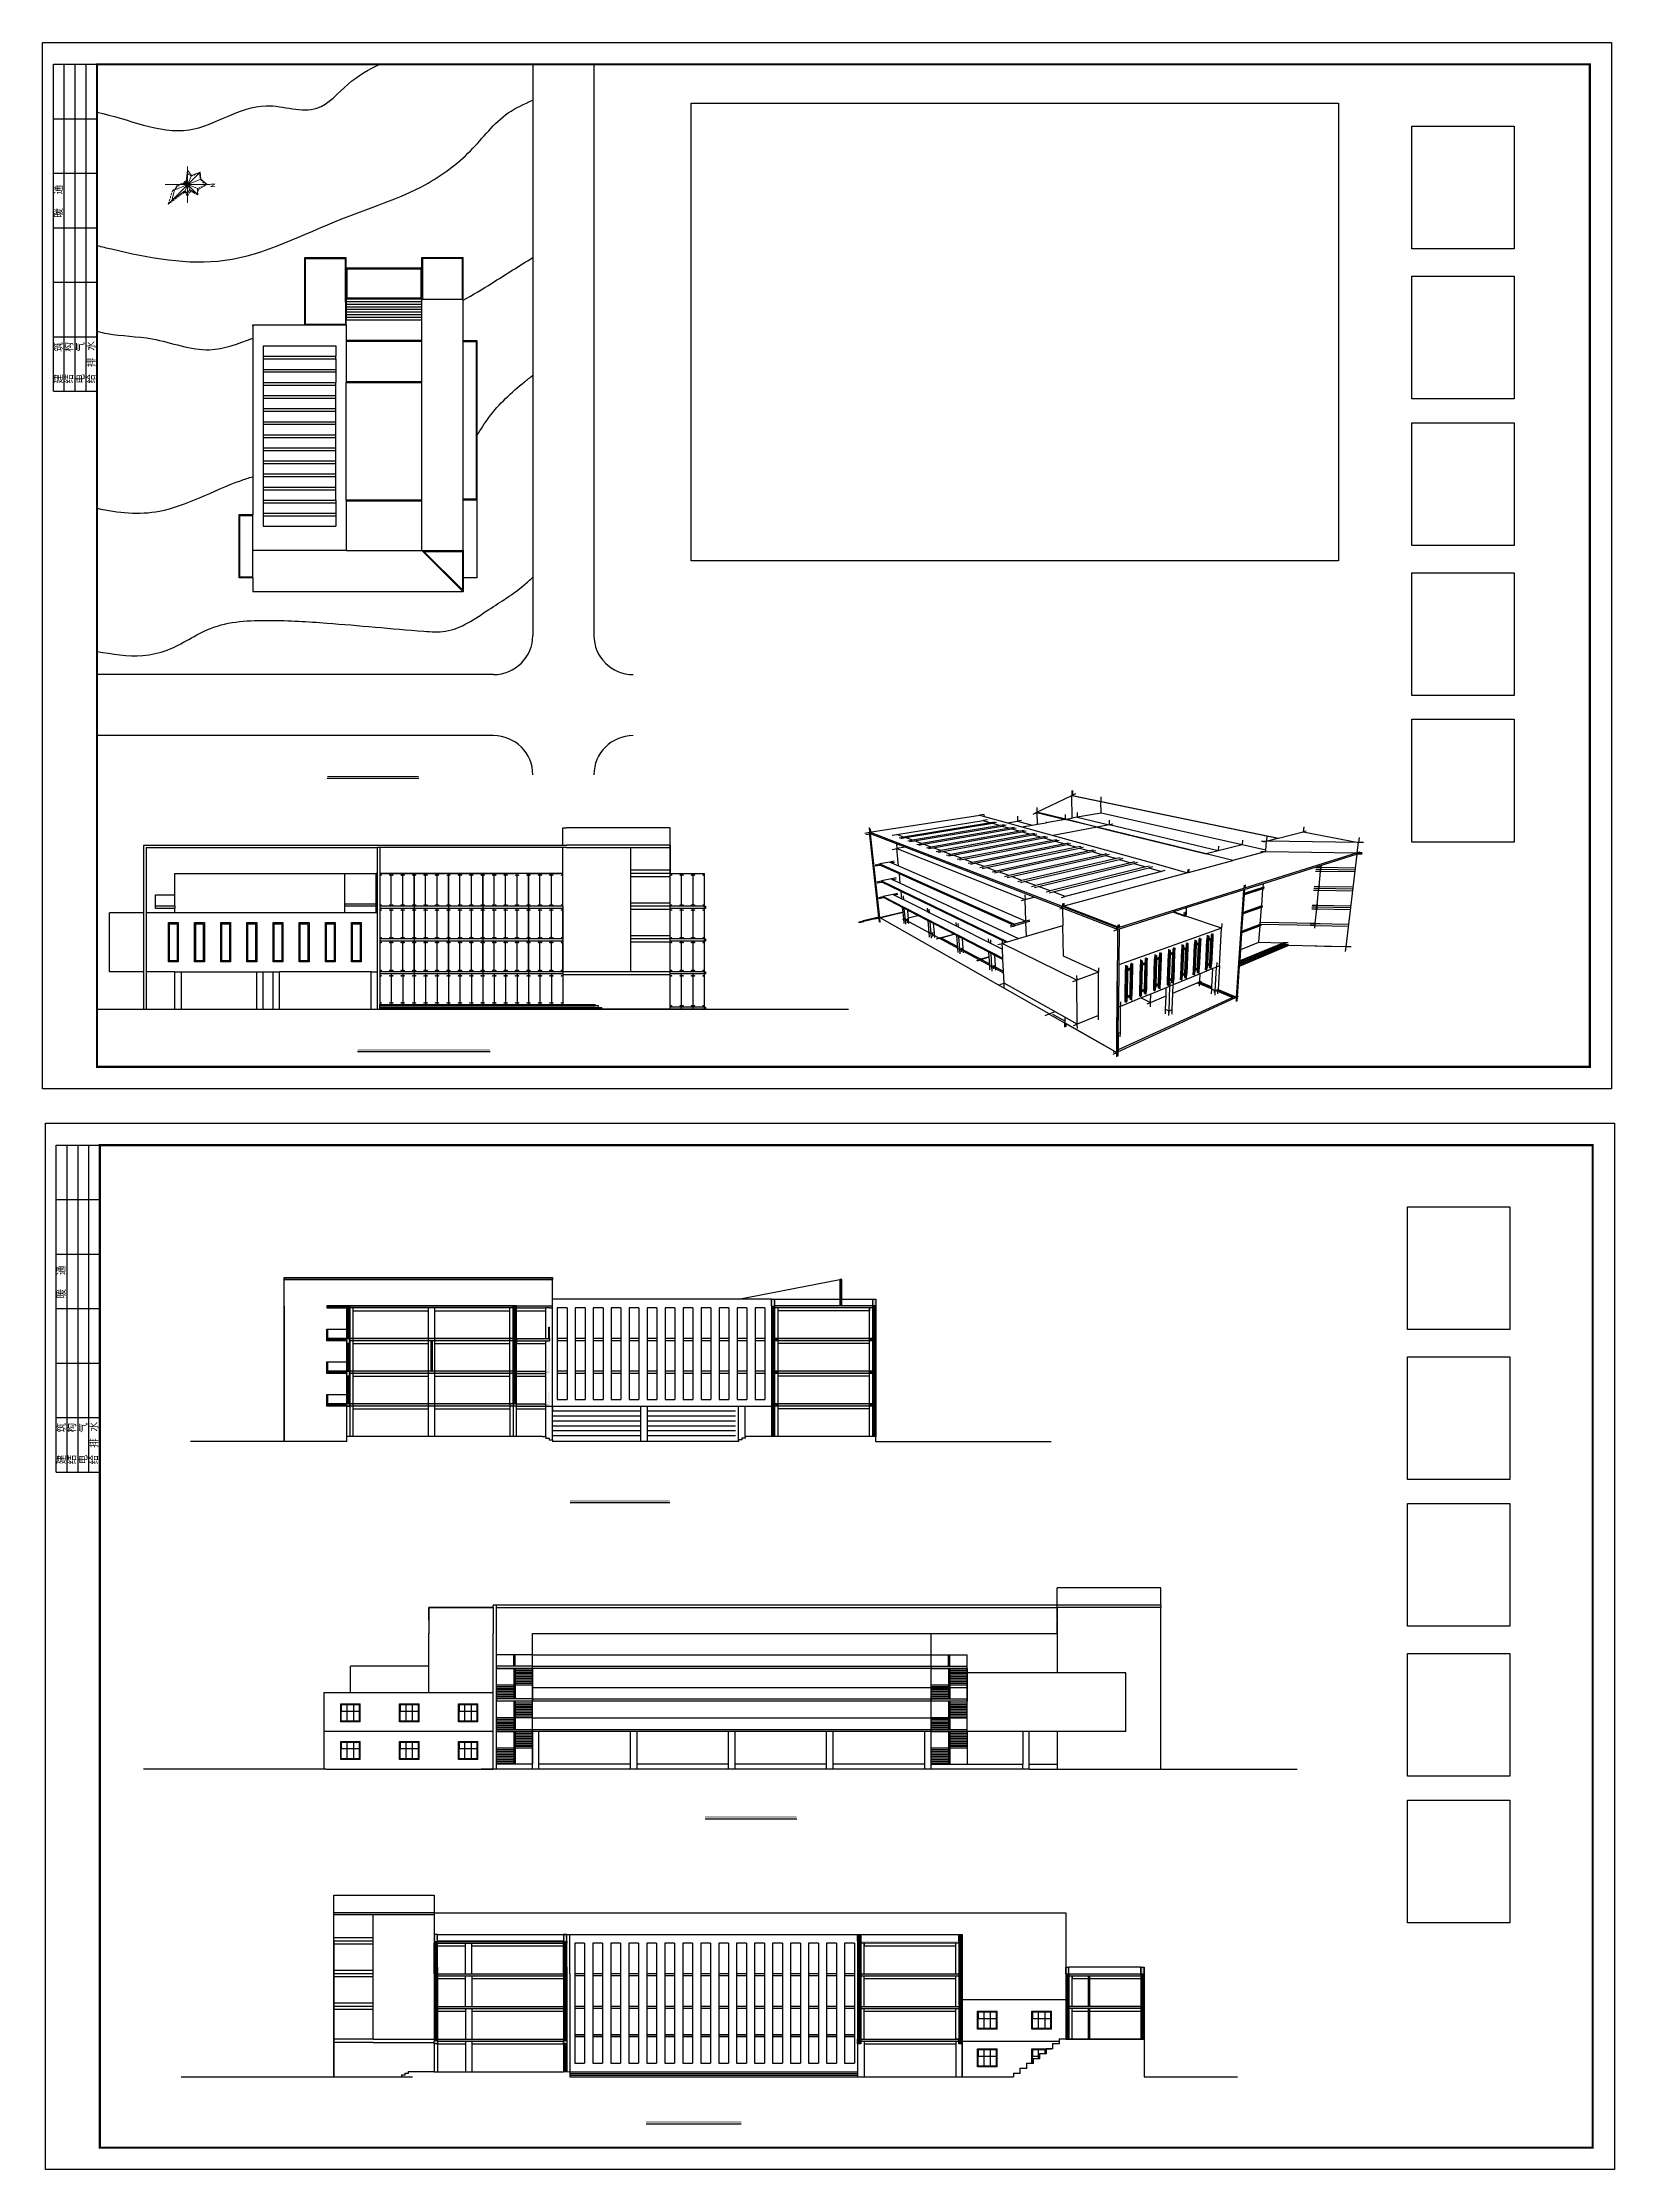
# Model space of a CAD drawing. Extents: x 368934 to 515747, y 80531 to 178176.
# Drawn here: x 443615 to 515747, y 80531 to 178119 of the extents above; entities that cross this region are included whole.
import ezdxf

# ---------------------------------------------------------------- set-up
doc = ezdxf.new("R2010")
doc.units = 0
doc.header["$LTSCALE"] = 1000
doc.header["$MEASUREMENT"] = 0
doc.linetypes.add('HIDDEN', pattern=[0.375, 0.25, -0.125])
doc.layers.get('0').update_dxf_attribs({"linetype": 'CONTINUOUS'})
doc.layers.add('PUB_DIM', color=3, linetype='CONTINUOUS')
doc.layers.add('PUB_TITLE', color=4, linetype='CONTINUOUS')
doc.styles.add('HZ', font='txt', dxfattribs={"bigfont": 'hztxt'})
doc.styles.get("Standard").update_dxf_attribs({"font": 'GBENOR', "bigfont": 'GBCBIG'})

# ---------------------------------------------------------------- blocks, each defined once
blk = doc.blocks.new('_LABEL1')
for p, q in [((-150, 20), (-75, 20)), ((-150, 20), (-150, 0)), ((-125, 20), (-125, 0)), ((-100, 20), (-100, 0)), ((-75, 20), (-75, 0)), ((-75, 20), (-75, 0)), ((-75, 20), (0, 20)), ((-50, 20), (-50, 0)), ((-25, 20), (-25, 0)), ((0, 20), (0, 0)), ((-150, 15), (-75, 15)), ((-150, 10), (-75, 10)), ((-75, 15), (0, 15)), ((-75, 10), (0, 10)), ((-150, 5), (-75, 5)), ((-150, 0), (-75, 0)), ((-75, 5), (0, 5)), ((-75, 0), (0, 0))]:
    blk.add_line(p, q)
at = {"style": 'HZ'}
for s, p in [('建   筑', (-146.45, 15.65)), ('暖  通', (-70.35, 15.73)), ('结   构', (-146.45, 10.91)), ('给 排 水', (-146.45, 0.73)), ('电   气', (-146.45, 5.65))]:
    blk.add_text(s, height=3.509, dxfattribs=at).set_placement(p)
blk = doc.blocks.new('$lib2d$00000473')
at = {"lineweight": 20}
for p, q in [((0, 2584), (0, -2584)), ((-1426, 1426), (2250, -2250)), ((-1048, 434), (850, -352)), ((-627, 1513), (716, -1729)), ((-445, -184), (789, 327)), ((-365, -365), (1182, 1182)), ((-197, -476), (462, 1114)), ((-2077, 0), (2077, 0))]:
    blk.add_line(p, q, dxfattribs=at)
blk.add_lwpolyline([(0, 2244), (532, 1284), (1053, 1053), (544, 225), (1047, 0), (730, -303), (1825, -1825), (621, -1499), (0, -1172), (-118, -284), (-365, -365), (-445, -184), (-1642, 0), (-1048, 434), (-1426, 1426), (-627, 1513)], close=True, dxfattribs=at)
at = {"linetype": 'HIDDEN', "lineweight": 20}
blk.add_lwpolyline([(-9, 2055), (462, 1114), (1182, 1182), (789, 327), (1266, 0), (850, -352), (2250, -2250), (716, -1729), (-6, -875), (-197, -476), (-278, -278), (-291, -121), (-1296, 0), (-976, 404), (-1302, 1302), (-605, 1457)], close=True, dxfattribs=at)
at = {"lineweight": 20}
for p in [(-169, 2669), (-144, 2644), (-119, 2619)]:
    blk.add_text('N', height=500, dxfattribs=at).set_placement(p)
at = {"lineweight": 20, "width": 0.8, "flags": 9}
for tag in ['XSIZE', 'YSIZE']:
    blk.add_attdef(tag, (0, 0), '', height=0.5, dxfattribs=at)

msp = doc.modelspace()

# ---------------------------------------------------------------- hatches: boundary and pattern name
for points in [[(467009, 121457), (454709, 121457), (454709, 121357), (467009, 121357)], [(480299, 121357), (480199, 121357), (480199, 120157), (480299, 120157)], [(457559, 120157), (456659, 120157), (456659, 120057), (457559, 120057)], [(457709, 120157), (457559, 120157), (457559, 120057), (457709, 120057)], [(457709, 120057), (457559, 120057), (457559, 119932), (457709, 119932)], [(465209, 120157), (457709, 120157), (457709, 120057), (465209, 120057)], [(467009, 120157), (466709, 120157), (465359, 120157), (465359, 120057), (466709, 120057), (466874, 120057), (467009, 120057)], [(481709, 120157), (477209, 120157), (477209, 120057), (481709, 120057)], [(457559, 118657), (456689, 118657), (456689, 119082), (456659, 119082), (456659, 118557), (457559, 118557)], [(466874, 118657), (466874, 119182), (466844, 119182), (466844, 118657), (466709, 118657), (465359, 118657), (465359, 118557), (466709, 118557), (466874, 118557)], [(465209, 118657), (457709, 118657), (457709, 118557), (465209, 118557)], [(461489, 118557), (461429, 118557), (461429, 117157), (461489, 117157)], [(477359, 118657), (477209, 118657), (477209, 118557), (477359, 118557)], [(481559, 118657), (477359, 118657), (477359, 118557), (481559, 118557)], [(481709, 118657), (481559, 118657), (481559, 118557), (481709, 118557)], [(457559, 117157), (456689, 117157), (456689, 117582), (456659, 117582), (456659, 117057), (457559, 117057)], [(465209, 117157), (457709, 117157), (457709, 117057), (465209, 117057)], [(466874, 117157), (466874, 117682), (466844, 117682), (466844, 117157), (466709, 117157), (465359, 117157), (465359, 117057), (466709, 117057), (466874, 117057)], [(477359, 117157), (477209, 117157), (477209, 117057), (477359, 117057)], [(481559, 117157), (477359, 117157), (477359, 117057), (481559, 117057)], [(481709, 117157), (481559, 117157), (481559, 117057), (481709, 117057)], [(466874, 115657), (466874, 116182), (466844, 116182), (466844, 115657), (466709, 115657), (465359, 115657), (465359, 115557), (466709, 115557), (466874, 115557)], [(457559, 115657), (456689, 115657), (456689, 116082), (456659, 116082), (456659, 115557), (457559, 115557)], [(465209, 115657), (457709, 115657), (457709, 115557), (465209, 115557)], [(477359, 115657), (477209, 115657), (477209, 115557), (477359, 115557)], [(481559, 115657), (477359, 115657), (477359, 115557), (481559, 115557)], [(481709, 115657), (481559, 115657), (481559, 115557), (481709, 115557)], [(461591, 92313), (456986, 92313), (456986, 92213), (461591, 92213)], [(467517, 91013), (461741, 91013), (461741, 90913), (467517, 90913)], [(481167, 91313), (481017, 91313), (481017, 91013), (481167, 91013)], [(481167, 91013), (481017, 91013), (481017, 90913), (481167, 90913)], [(485817, 91313), (485667, 91313), (485667, 91013), (485817, 91013)], [(485817, 91013), (485667, 91013), (485667, 90913), (485817, 90913)], [(485817, 91013), (485667, 91013), (485667, 90913), (485817, 90913)], [(467517, 89513), (461741, 89513), (461741, 89413), (467517, 89413)], [(467517, 89513), (463317, 89513), (463317, 89413), (467517, 89413)], [(490717, 89413), (490717, 89513), (490567, 89513), (490567, 89288), (490717, 89288)], [(494017, 89513), (490744, 89513), (490717, 89513), (490717, 89413), (494017, 89413)], [(491677, 89413), (491617, 89413), (491617, 89013), (491677, 89013)], [(494167, 89413), (494167, 89513), (494017, 89513), (494017, 89288), (494167, 89288)], [(490717, 88463), (490567, 88463), (490567, 87788), (490717, 87788)], [(494017, 88013), (490717, 88013), (490717, 87913), (494017, 87913)], [(491677, 87913), (491617, 87913), (491617, 87513), (491677, 87513)], [(494167, 88463), (494017, 88463), (494017, 87788), (494167, 87788)], [(490717, 86963), (490567, 86963), (490567, 86513), (490717, 86513)], [(494167, 86963), (494017, 86963), (494017, 86513), (494167, 86513)], [(481167, 86513), (481017, 86513), (481017, 86288), (481167, 86288)], [(485667, 86513), (485517, 86513), (481167, 86513), (481167, 86413), (485667, 86413)], [(485817, 86513), (485667, 86513), (485667, 86288), (485817, 86288)]]:
    msp.add_hatch(color=256).paths.add_polyline_path(points)
h = msp.add_hatch(color=256)
h.paths.add_polyline_path([(465359, 120157), (465209, 120157), (465209, 120057), (465209, 119932), (465359, 119932)])
h.paths.add_polyline_path([(465359, 118657), (465209, 118657), (465209, 118432), (465359, 118432)])
h = msp.add_hatch(color=256)
h.paths.add_polyline_path([(477209, 120457), (477059, 120457), (477059, 120157), (477059, 119932), (477209, 119932), (477209, 120157)])
h.paths.add_polyline_path([(477209, 118657), (477059, 118657), (477059, 118432), (477209, 118432)])
h.paths.add_polyline_path([(477209, 117157), (477059, 117157), (477059, 116932), (477209, 116932)])
h.paths.add_polyline_path([(477209, 115657), (477059, 115657), (477059, 115432), (477209, 115432)])
h = msp.add_hatch(color=256)
h.paths.add_polyline_path([(481859, 120457), (481709, 120457), (481709, 120157), (481709, 119932), (481859, 119932), (481859, 120157)])
h.paths.add_polyline_path([(481859, 118657), (481709, 118657), (481709, 118432), (481859, 118432)])
h.paths.add_polyline_path([(481859, 117157), (481709, 117157), (481709, 116932), (481859, 116932)])
h.paths.add_polyline_path([(481859, 115657), (481709, 115657), (481709, 115432), (481859, 115432)])
h = msp.add_hatch(color=256)
h.paths.add_polyline_path([(457709, 118657), (457559, 118657), (457559, 118432), (457709, 118432)])
h.paths.add_polyline_path([(457709, 117157), (457559, 117157), (457559, 116932), (457709, 116932)])
h.paths.add_polyline_path([(457709, 115657), (457559, 115657), (457559, 115557), (457709, 115557)])
h = msp.add_hatch(color=256)
h.paths.add_polyline_path([(465359, 117157), (465209, 117157), (465209, 116932), (465359, 116932)])
h.paths.add_polyline_path([(465359, 115657), (465209, 115657), (465209, 115557), (465359, 115557)])
h = msp.add_hatch(color=256)
h.paths.add_polyline_path([(461741, 91313), (461591, 91313), (461591, 90913), (461591, 90788), (461741, 90788), (461741, 91013)])
h.paths.add_polyline_path([(461741, 89513), (461591, 89513), (461591, 89288), (461741, 89288), (461741, 89413)])
h.paths.add_polyline_path([(461741, 88013), (461591, 88013), (461591, 87788), (461741, 87788)])
h.paths.add_polyline_path([(461741, 86413), (461741, 86513), (461591, 86513), (461591, 86413), (461591, 86288), (461741, 86288)])
h = msp.add_hatch(color=256)
h.paths.add_polyline_path([(467667, 91313), (467517, 91313), (467517, 90913), (467517, 90788), (467667, 90788), (467667, 91013)])
h.paths.add_polyline_path([(467667, 89513), (467517, 89513), (467517, 89288), (467667, 89288), (467667, 89413)])
h.paths.add_polyline_path([(467667, 88013), (467517, 88013), (467517, 87788), (467667, 87788)])
h.paths.add_polyline_path([(467667, 86413), (467667, 86513), (467517, 86513), (467517, 86413), (467517, 86288), (467667, 86288)])
h = msp.add_hatch(color=256)
h.paths.add_polyline_path([(485667, 91013), (481167, 91013), (481167, 90913), (485667, 90913)])
h.paths.add_polyline_path([(485667, 89513), (481167, 89513), (481167, 89413), (485667, 89413)])
h.paths.add_polyline_path([(485667, 88013), (481167, 88013), (481167, 87913), (485667, 87913)])
h = msp.add_hatch(color=256)
h.paths.add_polyline_path([(494167, 89813), (494017, 89813), (494017, 89513), (494167, 89513)])
h.paths.add_polyline_path([(490717, 89813), (490567, 89813), (490567, 89513), (490717, 89513)])
h = msp.add_hatch(color=256)
h.paths.add_polyline_path([(481017, 89288), (481167, 89288), (481167, 89513), (481017, 89513)])
h.paths.add_polyline_path([(481017, 87788), (481167, 87788), (481167, 88013), (481017, 88013)])
h = msp.add_hatch(color=256)
h.paths.add_polyline_path([(485667, 89288), (485817, 89288), (485817, 89513), (485667, 89513)])
h.paths.add_polyline_path([(485667, 87788), (485817, 87788), (485817, 88013), (485667, 88013)])
h = msp.add_hatch(color=256)
h.paths.add_polyline_path([(467517, 86513), (461741, 86513), (461741, 86413), (467517, 86413)])
h.paths.add_polyline_path([(467517, 88013), (461741, 88013), (461741, 87913), (467517, 87913)])

# ---------------------------------------------------------------- linework, layer by layer
for p, q in [((446115, 149119), (446115, 177119)), ((446115, 149119), (446115, 177119)), ((446115, 177119), (466115, 177119)), ((446115, 177119), (466115, 177119)), ((466115, 177119), (466115, 150919)), ((468915, 177119), (468915, 150919)), ((457551, 168233), (455631, 168233)), ((455631, 168233), (455631, 165163)), ((457511, 168193), (455671, 168193)), ((455671, 168193), (455671, 165203)), ((457511, 166223), (457511, 168193)), ((457551, 167783), (457551, 168233)), ((461019, 166343), (461019, 168263)), ((461019, 168263), (462921, 168263)), ((461059, 166343), (461059, 168223)), ((461059, 168223), (462881, 168223)), ((462881, 166343), (462881, 168223)), ((462921, 154812), (462921, 168263)), ((457551, 166343), (457551, 167783)), ((457551, 167783), (461019, 167783)), ((457591, 166383), (457591, 167743)), ((457591, 167743), (460979, 167743)), ((461019, 167783), (460979, 167783)), ((460979, 167743), (460979, 166383)), ((461019, 167783), (461007, 167783)), ((457511, 166223), (457511, 166103)), ((457511, 166103), (457511, 165203)), ((457551, 166343), (457551, 166223)), ((461019, 166343), (457551, 166343)), ((457551, 166223), (457551, 166103)), ((461019, 166223), (457551, 166223)), ((457551, 166103), (457551, 165983)), ((461019, 166103), (457551, 166103)), ((457551, 165983), (457551, 165863)), ((461019, 165983), (457551, 165983)), ((460979, 166383), (457591, 166383)), ((461019, 154813), (461019, 166343)), ((461019, 166343), (462921, 166343)), ((453261, 165163), (453261, 156463)), ((453261, 165163), (455631, 165163)), ((453261, 165103), (453261, 165163)), ((455631, 165163), (457551, 165163)), ((455671, 165203), (457511, 165203)), ((457551, 165863), (457551, 165743)), ((461019, 165863), (457551, 165863)), ((457551, 165743), (457551, 165623)), ((461019, 165743), (457551, 165743)), ((457551, 165623), (457551, 165503)), ((461019, 165623), (457551, 165623)), ((457551, 165503), (457551, 165383)), ((461019, 165503), (457551, 165503)), ((461019, 165383), (457551, 165383)), ((457551, 165163), (457551, 165383)), ((457551, 165163), (457551, 164443)), ((453741, 164203), (455631, 164203)), ((453741, 164203), (453741, 163723)), ((455631, 164203), (457071, 164203)), ((457071, 164203), (457071, 163723)), ((457551, 164443), (457551, 162523)), ((461019, 164443), (457551, 164443)), ((461019, 164403), (457551, 164403)), ((461031, 164443), (461019, 164443)), ((462906, 164443), (462946, 164443)), ((462946, 164403), (462921, 164403)), ((462946, 164443), (463551, 164443)), ((462946, 164403), (463511, 164403)), ((463511, 164403), (463511, 157163)), ((463551, 164443), (463551, 157123)), ((453741, 163723), (453741, 163603)), ((453741, 163723), (455631, 163723)), ((453741, 163603), (453741, 156463)), ((453741, 163603), (455631, 163603)), ((453741, 163123), (455631, 163123)), ((453741, 163003), (455631, 163003)), ((455631, 163723), (457071, 163723)), ((455631, 163603), (457071, 163603)), ((455631, 163123), (457071, 163123)), ((455631, 163003), (457071, 163003)), ((457071, 163603), (457071, 163723)), ((457071, 163603), (457071, 162523)), ((453741, 162523), (455631, 162523)), ((453741, 162523), (455631, 162523)), ((453741, 162403), (455631, 162403)), ((455631, 162523), (457071, 162523)), ((455631, 162523), (457071, 162523)), ((455631, 162403), (457071, 162403)), ((457071, 157123), (457071, 162523)), ((457551, 162563), (461019, 162563)), ((457551, 157123), (457551, 162523)), ((457551, 162523), (461019, 162523)), ((453741, 161923), (455631, 161923)), ((453741, 161803), (455631, 161803)), ((453741, 161323), (455631, 161323)), ((453741, 161323), (455631, 161323)), ((453741, 161203), (455631, 161203)), ((455631, 161923), (457071, 161923)), ((455631, 161803), (457071, 161803)), ((455631, 161323), (457071, 161323)), ((455631, 161323), (457071, 161323)), ((455631, 161203), (457071, 161203)), ((453741, 160723), (455631, 160723)), ((453741, 160603), (455631, 160603)), ((453741, 160123), (455631, 160123)), ((453741, 160123), (455631, 160123)), ((455631, 160723), (457071, 160723)), ((455631, 160603), (457071, 160603)), ((455631, 160123), (457071, 160123)), ((455631, 160123), (457071, 160123)), ((453741, 160003), (455631, 160003)), ((453741, 159523), (455631, 159523)), ((453741, 159403), (455631, 159403)), ((455631, 160003), (457071, 160003)), ((455631, 159523), (457071, 159523)), ((455631, 159403), (457071, 159403)), ((453741, 158923), (455631, 158923)), ((453741, 158923), (455631, 158923)), ((453741, 158803), (455631, 158803)), ((453741, 158323), (455631, 158323)), ((453741, 158323), (455631, 158323)), ((453741, 158203), (455631, 158203)), ((455631, 158923), (457071, 158923)), ((455631, 158923), (457071, 158923)), ((455631, 158803), (457071, 158803)), ((455631, 158323), (457071, 158323)), ((455631, 158323), (457071, 158323)), ((455631, 158203), (457071, 158203)), ((453741, 157723), (455631, 157723)), ((453741, 157603), (455631, 157603)), ((453741, 157123), (455631, 157123)), ((453741, 157123), (455631, 157123)), ((453741, 157123), (455631, 157123)), ((455631, 157723), (457071, 157723)), ((455631, 157603), (457071, 157603)), ((455631, 157123), (457071, 157123)), ((455631, 157123), (457071, 157123)), ((455631, 157123), (457071, 157123)), ((457071, 157123), (457071, 155923)), ((461019, 157123), (457551, 157123)), ((457551, 157123), (457551, 154813)), ((462921, 157123), (462927, 157123)), ((463511, 157163), (462927, 157163)), ((463551, 157123), (462927, 157123)), ((463551, 157123), (463551, 153553)), ((452631, 153553), (452631, 156463)), ((452631, 156463), (453261, 156463)), ((452671, 153593), (452671, 156423)), ((452671, 156423), (453261, 156423)), ((453261, 154813), (453261, 156463)), ((453741, 157003), (455631, 157003)), ((453741, 156523), (455631, 156523)), ((453741, 156463), (453741, 155923)), ((453741, 156403), (455631, 156403)), ((455631, 157003), (457071, 157003)), ((455631, 156523), (457071, 156523)), ((455631, 156403), (457071, 156403)), ((461019, 157083), (457551, 157083)), ((453741, 155923), (455631, 155923)), ((455631, 155923), (457071, 155923)), ((453261, 154813), (453301, 154813)), ((453261, 153553), (453261, 154813)), ((457551, 154813), (453301, 154813)), ((457551, 154813), (461019, 154813)), ((462921, 152911), (461019, 154813)), ((461019, 154813), (462017, 154813)), ((461019, 154813), (462881, 154812)), ((462881, 153007), (461115, 154773)), ((461115, 154773), (462881, 154772)), ((462873, 154812), (462921, 154812)), ((462881, 154772), (462881, 153553)), ((462921, 154812), (462921, 153553)), ((453261, 153553), (452631, 153553)), ((453261, 153593), (452671, 153593)), ((453261, 153553), (453261, 152923)), ((462881, 153553), (462881, 153007)), ((463551, 153553), (462921, 153553)), ((462921, 153553), (462921, 152911)), ((453261, 152911), (453261, 152923)), ((453261, 152923), (453261, 152923)), ((453301, 152911), (453261, 152911)), ((453301, 152911), (453301, 152923)), ((453301, 152923), (453301, 152923)), ((462921, 152911), (453301, 152911)), ((464315, 149119), (446115, 149119)), ((464315, 149119), (446115, 149119)), ((464315, 146319), (446115, 146319)), ((489247, 142800), (490848, 143565)), ((489248, 142800), (490848, 143565)), ((490848, 143793), (490852, 143567)), ((490848, 143565), (490852, 143567)), ((490848, 143565), (490852, 143564)), ((491020, 143648), (490852, 143567)), ((491016, 143646), (490852, 143567)), ((490885, 143572), (490852, 143567)), ((490852, 143567), (500316, 141615)), ((490852, 143567), (492185, 143291)), ((490867, 142532), (490852, 143564)), ((490852, 143564), (492185, 143291)), ((490882, 143798), (490885, 143572)), ((490885, 143572), (500336, 141621)), ((492185, 143516), (492185, 143291)), ((481570, 141883), (486627, 142664)), ((486625, 142693), (486627, 142664)), ((486820, 142694), (486627, 142664)), ((486667, 142653), (486627, 142664)), ((486665, 142681), (486667, 142653)), ((486667, 142653), (486781, 142622)), ((486862, 142634), (486781, 142622)), ((486781, 142622), (487890, 142315)), ((488348, 142617), (488357, 142393)), ((489071, 142716), (489247, 142800)), ((489073, 142715), (489238, 142794)), ((489248, 142800), (489238, 142794)), ((489238, 142794), (490540, 142475)), ((489241, 143024), (489248, 142800)), ((489248, 142800), (489247, 142800)), ((489248, 142800), (490558, 142480)), ((490547, 142476), (489248, 142800)), ((490556, 142478), (489248, 142800)), ((489265, 142254), (489249, 142792)), ((490539, 142699), (490547, 142476)), ((490556, 142478), (490867, 142532)), ((491093, 142571), (490867, 142532)), ((491091, 142795), (491093, 142571)), ((492186, 142761), (491093, 142571)), ((491093, 142571), (492556, 142224)), ((491388, 142893), (491388, 142893)), ((492185, 143291), (500321, 141617)), ((492185, 143291), (500302, 141612)), ((492186, 142761), (492185, 143291)), ((498665, 141308), (492186, 142761)), ((467492, 141288), (467492, 142088)), ((467492, 142088), (467568, 142088)), ((467568, 142088), (467662, 142088)), ((472418, 142088), (467662, 142088)), ((472418, 141188), (472418, 142088)), ((472418, 141288), (472418, 142088)), ((472418, 142088), (472418, 142088)), ((481353, 141850), (481570, 141883)), ((481395, 141782), (481611, 141816)), ((481545, 142106), (481570, 141883)), ((481995, 137983), (481570, 141883)), ((481605, 141870), (481570, 141883)), ((481587, 142038), (481605, 141870)), ((490416, 138476), (481605, 141870)), ((481605, 141870), (481611, 141816)), ((483200, 141200), (481611, 141816)), ((482030, 137964), (481611, 141816)), ((482607, 141747), (482819, 141781)), ((482819, 141781), (486783, 142417)), ((483129, 141666), (482819, 141781)), ((482920, 141632), (483129, 141666)), ((482999, 141603), (483209, 141637)), ((487121, 142320), (483129, 141666)), ((483209, 141637), (487207, 142296)), ((483531, 141519), (483209, 141637)), ((483323, 141484), (483531, 141519)), ((487557, 142196), (483531, 141519)), ((483613, 141489), (487646, 142171)), ((488008, 142068), (483948, 141366)), ((484033, 141334), (488100, 142042)), ((488475, 141935), (484381, 141207)), ((484469, 141174), (488570, 141908)), ((488958, 141798), (484831, 141041)), ((484923, 141008), (489057, 141770)), ((489460, 141655), (485299, 140870)), ((485394, 140834), (489562, 141626)), ((489980, 141507), (485786, 140691)), ((486975, 142448), (486783, 142417)), ((486783, 142417), (487121, 142320)), ((487312, 142352), (487121, 142320)), ((487397, 142327), (487207, 142296)), ((487207, 142296), (487557, 142196)), ((487746, 142228), (487557, 142196)), ((487834, 142203), (487646, 142171)), ((487646, 142171), (488008, 142068)), ((487890, 142315), (488357, 142393)), ((487890, 142315), (488558, 142131)), ((488195, 142101), (488008, 142068)), ((488286, 142074), (488100, 142042)), ((488100, 142042), (488475, 141935)), ((488543, 142424), (488357, 142393)), ((488357, 142393), (489029, 142213)), ((488660, 141968), (488475, 141935)), ((488558, 142131), (489029, 142213)), ((488558, 142131), (489983, 141737)), ((488755, 141941), (488570, 141908)), ((488570, 141908), (488958, 141798)), ((489141, 141831), (488958, 141798)), ((489029, 142213), (489265, 142254)), ((489240, 141803), (489057, 141770)), ((489057, 141770), (489460, 141655)), ((489262, 142371), (489265, 142254)), ((489265, 142254), (489663, 142323)), ((489640, 141689), (489460, 141655)), ((489743, 141660), (489562, 141626)), ((489562, 141626), (489980, 141507)), ((489662, 142358), (489663, 142323)), ((490540, 142475), (489663, 142323)), ((490158, 141542), (489980, 141507)), ((492010, 142120), (489983, 141737)), ((489983, 141737), (492553, 141026)), ((490264, 141512), (490086, 141477)), ((490540, 142475), (490547, 142476)), ((490556, 142478), (490547, 142476)), ((492002, 142119), (490547, 142476)), ((492010, 142120), (490556, 142478)), ((497008, 140890), (492002, 142119)), ((492003, 142116), (492010, 142120)), ((492003, 142116), (492555, 141981)), ((492556, 142224), (492010, 142120)), ((492555, 141986), (492010, 142120)), ((497010, 140891), (492555, 141986)), ((492555, 141981), (497006, 140890)), ((492556, 142447), (492556, 142224)), ((492723, 142255), (492556, 142224)), ((497569, 141032), (492556, 142224)), ((498679, 141529), (498665, 141308)), ((499800, 141701), (499784, 141480)), ((499784, 141480), (500302, 141612)), ((500302, 141612), (500336, 141621)), ((500336, 141621), (501466, 141909)), ((501487, 142132), (501466, 141909)), ((501596, 141942), (501466, 141909)), ((501466, 141909), (504001, 141421)), ((504027, 141643), (504001, 141421)), ((448268, 141288), (467662, 141288)), ((448268, 141188), (448268, 141288)), ((448268, 138188), (448268, 141188)), ((448368, 141188), (458993, 141188)), ((448368, 141188), (448368, 138188)), ((459093, 141188), (458993, 141188)), ((458993, 139988), (458993, 141188)), ((467662, 141188), (459093, 141188)), ((459093, 141188), (459093, 139988)), ((467492, 139988), (467492, 141188)), ((472418, 141288), (467662, 141288)), ((467662, 141188), (472418, 141188)), ((470618, 135488), (470618, 141188)), ((472418, 141288), (472418, 141188)), ((472418, 133763), (472418, 141188)), ((472418, 141188), (472418, 139988)), ((482702, 140552), (482491, 140513)), ((482609, 141097), (482820, 141133)), ((482798, 141354), (482820, 141133)), ((483200, 141200), (482820, 141133)), ((482820, 141133), (488700, 138795)), ((482897, 140337), (482820, 141133)), ((489126, 138902), (483200, 141200)), ((483405, 141454), (483613, 141489)), ((483948, 141366), (483613, 141489)), ((483741, 141330), (483948, 141366)), ((483827, 141299), (484033, 141334)), ((484381, 141207), (484033, 141334)), ((484176, 141170), (484381, 141207)), ((484265, 141138), (484469, 141174)), ((484831, 141041), (484469, 141174)), ((484628, 141004), (484831, 141041)), ((484721, 140970), (484923, 141008)), ((485299, 140870), (484923, 141008)), ((485098, 140832), (485299, 140870)), ((485194, 140796), (485394, 140834)), ((485786, 140691), (485394, 140834)), ((485587, 140652), (485786, 140691)), ((485688, 140615), (485886, 140654)), ((485886, 140654), (490086, 141477)), ((486293, 140504), (485886, 140654)), ((490519, 141354), (486293, 140504)), ((486397, 140466), (490630, 141322)), ((491080, 141194), (486823, 140310)), ((486931, 140270), (491195, 141162)), ((491663, 141028), (487375, 140107)), ((487489, 140065), (491782, 140995)), ((492269, 140856), (487952, 139895)), ((488071, 139851), (492393, 140821)), ((492900, 140676), (488556, 139673)), ((488680, 139628), (493030, 140640)), ((490086, 141477), (490519, 141354)), ((490696, 141389), (490519, 141354)), ((490806, 141358), (490630, 141322)), ((490630, 141322), (491080, 141194)), ((491254, 141230), (491080, 141194)), ((491368, 141198), (491195, 141162)), ((491195, 141162), (491663, 141028)), ((491834, 141065), (491663, 141028)), ((491953, 141031), (491782, 140995)), ((491782, 140995), (492269, 140856)), ((492438, 140894), (492269, 140856)), ((492562, 140858), (492393, 140821)), ((492393, 140821), (492900, 140676)), ((492553, 141026), (494937, 140368)), ((493066, 140715), (492900, 140676)), ((503944, 140939), (493013, 137520)), ((493195, 140678), (493030, 140640)), ((493030, 140640), (493558, 140489)), ((493721, 140529), (493558, 140489)), ((496205, 140042), (498232, 140590)), ((498230, 140590), (497008, 140890)), ((497569, 141032), (497010, 140891)), ((498232, 140590), (497010, 140891)), ((498665, 141308), (497569, 141032)), ((497581, 141252), (497569, 141032)), ((499538, 140944), (498232, 140590)), ((499752, 141064), (498665, 141308)), ((499515, 140944), (499538, 140944)), ((499519, 141004), (499747, 141001)), ((499747, 141001), (499538, 140944)), ((499555, 141483), (499784, 141480)), ((503937, 140879), (499636, 139525)), ((499646, 141444), (499784, 141480)), ((499747, 141001), (499752, 141064)), ((499747, 141001), (503944, 140939)), ((499752, 141064), (499784, 141480)), ((504001, 141421), (499784, 141480)), ((503434, 136625), (503937, 140879)), ((503944, 140939), (503937, 140879)), ((504056, 140917), (503937, 140879)), ((504167, 140876), (503937, 140879)), ((503944, 140939), (504001, 141421)), ((504063, 140976), (503944, 140939)), ((504174, 140936), (503944, 140939)), ((504231, 141418), (504001, 141421)), ((449693, 139988), (457493, 139988)), ((449693, 138488), (449693, 139988)), ((457493, 138588), (457493, 139988)), ((457493, 139988), (458918, 139988)), ((458918, 138588), (458918, 139988)), ((458993, 139988), (458918, 139988)), ((458993, 138188), (458993, 139988)), ((467492, 139988), (459093, 139988)), ((459093, 139988), (459093, 133988)), ((459093, 139988), (459093, 139988)), ((459093, 139988), (459168, 139988)), ((459168, 139988), (460668, 139988)), ((459618, 138488), (459618, 139988)), ((460143, 138488), (460143, 139988)), ((460593, 139988), (462093, 139988)), ((460668, 138488), (460668, 139988)), ((460668, 139988), (460668, 133988)), ((461193, 138488), (461193, 139988)), ((461718, 138488), (461718, 139988)), ((462243, 138488), (462243, 139988)), ((462243, 139988), (462243, 133988)), ((462243, 139988), (462318, 139988)), ((462243, 139988), (462243, 139988)), ((462318, 139988), (463818, 139988)), ((462768, 138488), (462768, 139988)), ((463293, 138488), (463293, 139988)), ((463743, 139988), (465243, 139988)), ((463818, 138488), (463818, 139988)), ((463818, 139988), (463818, 133988)), ((464342, 138488), (464342, 139988)), ((464867, 138488), (464867, 139988)), ((465392, 138488), (465392, 139988)), ((465392, 138488), (465392, 139988)), ((465843, 139988), (467343, 139988)), ((465917, 138488), (465917, 139988)), ((465917, 139988), (465917, 133988)), ((466442, 138488), (466442, 139988)), ((466967, 138488), (466967, 139988)), ((467492, 138488), (467492, 139988)), ((472418, 140138), (470618, 140138)), ((472418, 139988), (470618, 139988)), ((472418, 139838), (470618, 139838)), ((472418, 139988), (472493, 139988)), ((472418, 139988), (472418, 139988)), ((472493, 139988), (473993, 139988)), ((472943, 138488), (472943, 139988)), ((473468, 138488), (473468, 139988)), ((473993, 133763), (473993, 139988)), ((481822, 140389), (482037, 140429)), ((481827, 140337), (482042, 140377)), ((481905, 139610), (482119, 139653)), ((481910, 139558), (482124, 139601)), ((482491, 140513), (482037, 140429)), ((482037, 140429), (488221, 137663)), ((482042, 140377), (482037, 140429)), ((482932, 139977), (482042, 140377)), ((482569, 139743), (482119, 139653)), ((482119, 139653), (487899, 136860)), ((482124, 139601), (482119, 139653)), ((483010, 139171), (482124, 139601)), ((482491, 140513), (482576, 140476)), ((482780, 139786), (482569, 139743)), ((482569, 139743), (482647, 139707)), ((482707, 140501), (482576, 140476)), ((482576, 140476), (482897, 140337)), ((482785, 139735), (482647, 139707)), ((482647, 139707), (482973, 139554)), ((482897, 140337), (488738, 137805)), ((488224, 137597), (482932, 139977)), ((482973, 139554), (482932, 139977)), ((482973, 139554), (488407, 137008)), ((486097, 140465), (486293, 140504)), ((486202, 140426), (486397, 140466)), ((486823, 140310), (486397, 140466)), ((486629, 140269), (486823, 140310)), ((486738, 140229), (486931, 140270)), ((487375, 140107), (486931, 140270)), ((487184, 140066), (487375, 140107)), ((487298, 140024), (487489, 140065)), ((487952, 139895), (487489, 140065)), ((487763, 139853), (487952, 139895)), ((487882, 139809), (488071, 139851)), ((488556, 139673), (488071, 139851)), ((488370, 139630), (488556, 139673)), ((488494, 139584), (488680, 139628)), ((489188, 139441), (488680, 139628)), ((493558, 140489), (489188, 139441)), ((489317, 139393), (493693, 140451)), ((494244, 140294), (489850, 139198)), ((489986, 139148), (494384, 140254)), ((496159, 140030), (490479, 138493)), ((494960, 140091), (490544, 138943)), ((493855, 140490), (493693, 140451)), ((493693, 140451), (494244, 140294)), ((494404, 140334), (494244, 140294)), ((494544, 140294), (494384, 140254)), ((494384, 140254), (494960, 140091)), ((494937, 140368), (496159, 140030)), ((495117, 140132), (494960, 140091)), ((496165, 140182), (496159, 140030)), ((496205, 140042), (496159, 140030)), ((496211, 140195), (496205, 140042)), ((502032, 140106), (502261, 140103)), ((502041, 140194), (502270, 140191)), ((502050, 140283), (502279, 140279)), ((502190, 139402), (502261, 140103)), ((502257, 140062), (502279, 140279)), ((502283, 140321), (502261, 140103)), ((502261, 140103), (502270, 140191)), ((502261, 140103), (503842, 140077)), ((502270, 140191), (502279, 140279)), ((502270, 140191), (503852, 140166)), ((502279, 140279), (502287, 140360)), ((502279, 140279), (503863, 140254)), ((448793, 138488), (448793, 139013)), ((448793, 139013), (449693, 139013)), ((458918, 138588), (457493, 138588)), ((457493, 138488), (457493, 138588)), ((458918, 138488), (458918, 138588)), ((472418, 138638), (470618, 138638)), ((481980, 138893), (482194, 138939)), ((481986, 138842), (482200, 138889)), ((482641, 139036), (482194, 138939)), ((482194, 138939), (487681, 136108)), ((482200, 138889), (482194, 138939)), ((483082, 138431), (482200, 138889)), ((482851, 139081), (482641, 139036)), ((482641, 139036), (482712, 139000)), ((482856, 139031), (482712, 139000)), ((482712, 139000), (483043, 138834)), ((487819, 136836), (483010, 139171)), ((483043, 138834), (483010, 139171)), ((483043, 138834), (483118, 138797)), ((483102, 138961), (483118, 138797)), ((483118, 138797), (484222, 138244)), ((488515, 138748), (488700, 138795)), ((488692, 139010), (488700, 138795)), ((488700, 138795), (489126, 138902)), ((488738, 137805), (488700, 138795)), ((489004, 139397), (489188, 139441)), ((490418, 138401), (489126, 138902)), ((489134, 139349), (489317, 139393)), ((489850, 139198), (489317, 139393)), ((489669, 139153), (489850, 139198)), ((489806, 139102), (489986, 139148)), ((490544, 138943), (489986, 139148)), ((490366, 138897), (490544, 138943)), ((490414, 138616), (490416, 138476)), ((490476, 138633), (490479, 138493)), ((498736, 139242), (496096, 138410)), ((498409, 134319), (498736, 139242)), ((498712, 138209), (498765, 139012)), ((498781, 139256), (498736, 139242)), ((498750, 139463), (498741, 139316)), ((499618, 139287), (498765, 139012)), ((498765, 139012), (498769, 139071)), ((498769, 139071), (499648, 139353)), ((498769, 139071), (498770, 139086)), ((498770, 139086), (499624, 139360)), ((498770, 139086), (498781, 139256)), ((499636, 139525), (498781, 139256)), ((498796, 139477), (498786, 139331)), ((499559, 138503), (499618, 139287)), ((499644, 139296), (499618, 139287)), ((499624, 139360), (499636, 139525)), ((499624, 139360), (499648, 139353)), ((499648, 139353), (499644, 139296)), ((499662, 139302), (499644, 139296)), ((499667, 139359), (499648, 139353)), ((501943, 139233), (502172, 139229)), ((501951, 139319), (502181, 139315)), ((501960, 139406), (502190, 139402)), ((502106, 138585), (502084, 138370)), ((502102, 138541), (502172, 139229)), ((502168, 139186), (502190, 139402)), ((502194, 139445), (502172, 139229)), ((502172, 139229), (502181, 139315)), ((502172, 139229), (503738, 139201)), ((502181, 139315), (502190, 139402)), ((502181, 139315), (503749, 139288)), ((502190, 139402), (503759, 139375)), ((448268, 138188), (446693, 138188)), ((446693, 135488), (446693, 138188)), ((448268, 133763), (448268, 138188)), ((448268, 135488), (448268, 138188)), ((449693, 138188), (448368, 138188)), ((448368, 138188), (448368, 135488)), ((448793, 138388), (448793, 138488)), ((449693, 138488), (448793, 138488)), ((449693, 138388), (448793, 138388)), ((449393, 137738), (449393, 135938)), ((449693, 138488), (449693, 138388)), ((449693, 138188), (449693, 138388)), ((457493, 138188), (449693, 138188)), ((449843, 137738), (449843, 135938)), ((450593, 137738), (450593, 135938)), ((451043, 137738), (451043, 135938)), ((451793, 137738), (451793, 135938)), ((452243, 137738), (452243, 135938)), ((452993, 137738), (452993, 135938)), ((453443, 137738), (453443, 135938)), ((454193, 137738), (454193, 135938)), ((454643, 137738), (454643, 135938)), ((455393, 137738), (455393, 135938)), ((455843, 137738), (455843, 135938)), ((456593, 137738), (456593, 135938)), ((457043, 137738), (457043, 135938)), ((457493, 138188), (457493, 138488)), ((458918, 138488), (457493, 138488)), ((458918, 138188), (457493, 138188)), ((457793, 137738), (457793, 135938)), ((458918, 138188), (458918, 138488)), ((458993, 138188), (458918, 138188)), ((458993, 135488), (458993, 138188)), ((467492, 138488), (459093, 138488)), ((460668, 138488), (459093, 138488)), ((467492, 138388), (459093, 138388)), ((460668, 138388), (459093, 138388)), ((459618, 136988), (459618, 138388)), ((460143, 136988), (460143, 138388)), ((462093, 138488), (460593, 138488)), ((460668, 136988), (460668, 138388)), ((461193, 136988), (461193, 138388)), ((461718, 136988), (461718, 138388)), ((463818, 138488), (462243, 138488)), ((463818, 138388), (462243, 138388)), ((462243, 136988), (462243, 138388)), ((462768, 136988), (462768, 138388)), ((463293, 136988), (463293, 138388)), ((465243, 138488), (463743, 138488)), ((463818, 136988), (463818, 138388)), ((464342, 136988), (464342, 138388)), ((464867, 136988), (464867, 138388)), ((465392, 136988), (465392, 138388)), ((465392, 136988), (465392, 138388)), ((467343, 138488), (465843, 138488)), ((465917, 136988), (465917, 138388)), ((466442, 136988), (466442, 138388)), ((466967, 136988), (466967, 138388)), ((467492, 138488), (467492, 133988)), ((467492, 136988), (467492, 138388)), ((472418, 138488), (470618, 138488)), ((472418, 138338), (470618, 138338)), ((473993, 138488), (472418, 138488)), ((473993, 138388), (472418, 138388)), ((472943, 136988), (472943, 138388)), ((473468, 136988), (473468, 138388)), ((473993, 138488), (474043, 138488)), ((474043, 138388), (473993, 138388)), ((474043, 138488), (474043, 138388)), ((481055, 137763), (481273, 137814)), ((481089, 137742), (481307, 137794)), ((481995, 137983), (481273, 137814)), ((481307, 137794), (481273, 137814)), ((483103, 138216), (481307, 137794)), ((481780, 137933), (481995, 137983)), ((481804, 137920), (482018, 137970)), ((481815, 137913), (482030, 137964)), ((482018, 137771), (481995, 137983)), ((482030, 137964), (481995, 137983)), ((482053, 137950), (482018, 137970)), ((482030, 137964), (483103, 138216)), ((482053, 137751), (482030, 137964)), ((489807, 133548), (482047, 137954)), ((483070, 137897), (483133, 137912)), ((483157, 138393), (483082, 138431)), ((483103, 138216), (483082, 138431)), ((483133, 137912), (483103, 138216)), ((483133, 137912), (483207, 137872)), ((483153, 137700), (483133, 137912)), ((483207, 137872), (483133, 137912)), ((483207, 137872), (483157, 138393)), ((483316, 138310), (483157, 138393)), ((483207, 137872), (483354, 137908)), ((483285, 137891), (483207, 137872)), ((483207, 137872), (487715, 135433)), ((483228, 137660), (483207, 137872)), ((483354, 137908), (483285, 137891)), ((483300, 137735), (483285, 137891)), ((483375, 138280), (483316, 138310)), ((483320, 138267), (483316, 138310)), ((483375, 138280), (483320, 138267)), ((483320, 138267), (483375, 138280)), ((483354, 137908), (483320, 138267)), ((483349, 137964), (483782, 138069)), ((483374, 137695), (483354, 137908)), ((484258, 137822), (483375, 138280)), ((484209, 138405), (484222, 138244)), ((484222, 138244), (484306, 138203)), ((484305, 137278), (484258, 137822)), ((484341, 137779), (484258, 137822)), ((484292, 138363), (484306, 138203)), ((484306, 138203), (485539, 137585)), ((484388, 137233), (484341, 137779)), ((484504, 137694), (484341, 137779)), ((485571, 137142), (484504, 137694)), ((484539, 137273), (484504, 137694)), ((485527, 137742), (485539, 137585)), ((485621, 137695), (485632, 137539)), ((488034, 137611), (488221, 137663)), ((488738, 137805), (488221, 137663)), ((488221, 137663), (488224, 137597)), ((488741, 137740), (488224, 137597)), ((488922, 137856), (488738, 137805)), ((488738, 137805), (488741, 137740)), ((488925, 137791), (488741, 137740)), ((488765, 137112), (488741, 137740)), ((488765, 137112), (490434, 137600)), ((490301, 138445), (490416, 138476)), ((490302, 138370), (490418, 138401)), ((490416, 138476), (490479, 138493)), ((492950, 137501), (490416, 138476)), ((490418, 138401), (490416, 138476)), ((492949, 137420), (490418, 138401)), ((490418, 138401), (490434, 137600)), ((490463, 136203), (490434, 137600)), ((493013, 137521), (490479, 138493)), ((492951, 137632), (492950, 137501)), ((495478, 138216), (493013, 137440)), ((493014, 137652), (493013, 137521)), ((495512, 138227), (495478, 138216)), ((496047, 138025), (495478, 138216)), ((496096, 138410), (495512, 138227)), ((496081, 138036), (495512, 138227)), ((495978, 138127), (496086, 138162)), ((495980, 138191), (496089, 138225)), ((496003, 138119), (496111, 138154)), ((496005, 138183), (496113, 138217)), ((496055, 138239), (496047, 138025)), ((496081, 138036), (496047, 138025)), ((496086, 138162), (496081, 138036)), ((497720, 137487), (496081, 138036)), ((496089, 138225), (496086, 138162)), ((496096, 138410), (496089, 138225)), ((497732, 137700), (497720, 137487)), ((498653, 137331), (499520, 137654)), ((498654, 137348), (498707, 138135)), ((498654, 137348), (499496, 137662)), ((499554, 138431), (498707, 138135)), ((498707, 138135), (498710, 138193)), ((498710, 138193), (499584, 138496)), ((498710, 138193), (498712, 138209)), ((499559, 138503), (498712, 138209)), ((499496, 137662), (499554, 138431)), ((499496, 137662), (499520, 137654)), ((502015, 137695), (499502, 137746)), ((499520, 137654), (499516, 137599)), ((499534, 137606), (499516, 137599)), ((499538, 137661), (499520, 137654)), ((502007, 137611), (499520, 137654)), ((499579, 138440), (499554, 138431)), ((499559, 138503), (499584, 138496)), ((499584, 138496), (499579, 138440)), ((499598, 138446), (499579, 138440)), ((499602, 138503), (499584, 138496)), ((501778, 137616), (502007, 137611)), ((501786, 137699), (502015, 137695)), ((501855, 138375), (502084, 138370)), ((501864, 138460), (502093, 138456)), ((501872, 138545), (502102, 138541)), ((501994, 137483), (502015, 137695)), ((502007, 137611), (502015, 137695)), ((502007, 137611), (503547, 137580)), ((502015, 137695), (502084, 138370)), ((502245, 137690), (502015, 137695)), ((502015, 137695), (503556, 137664)), ((502080, 138327), (502102, 138541)), ((502084, 138370), (502093, 138456)), ((502084, 138370), (503637, 138341)), ((502093, 138456), (502102, 138541)), ((502093, 138456), (503647, 138426)), ((502102, 138541), (503657, 138512)), ((467492, 136988), (459093, 136988)), ((460668, 136988), (459093, 136988)), ((467492, 136888), (459093, 136888)), ((460668, 136888), (459093, 136888)), ((459618, 135488), (459618, 136888)), ((460143, 135488), (460143, 136888)), ((460668, 135488), (460668, 136888)), ((461193, 135488), (461193, 136888)), ((461718, 135488), (461718, 136888)), ((463818, 136988), (462243, 136988)), ((463818, 136888), (462243, 136888)), ((462243, 135488), (462243, 136888)), ((462768, 135488), (462768, 136888)), ((463293, 135488), (463293, 136888)), ((463818, 135488), (463818, 136888)), ((464342, 135488), (464342, 136888)), ((464867, 135488), (464867, 136888)), ((465392, 135488), (465392, 136888)), ((465392, 135488), (465392, 136888)), ((465917, 135488), (465917, 136888)), ((466442, 135488), (466442, 136888)), ((466967, 135488), (466967, 136888)), ((467492, 135488), (467492, 136888)), ((472418, 137138), (470618, 137138)), ((472418, 136988), (470618, 136988)), ((472418, 136838), (470618, 136838)), ((473993, 136988), (472418, 136988)), ((473993, 136888), (472418, 136888)), ((472943, 135488), (472943, 136888)), ((473468, 135488), (473468, 136888)), ((473993, 136988), (474043, 136988)), ((474043, 136888), (473993, 136888)), ((474043, 136988), (474043, 136888)), ((484323, 137067), (484305, 137278)), ((484388, 137233), (484305, 137278)), ((484461, 137252), (484388, 137233)), ((484405, 137022), (484388, 137233)), ((484539, 137273), (484461, 137252)), ((484474, 137106), (484461, 137252)), ((484556, 137062), (484539, 137273)), ((484633, 136998), (484835, 137053)), ((484650, 136989), (484852, 137044)), ((484835, 137053), (485432, 137213)), ((484835, 137053), (484844, 137048)), ((484844, 137048), (484852, 137044)), ((484852, 137044), (485450, 137204)), ((484852, 137044), (484858, 137040)), ((484858, 137040), (485607, 136637)), ((485539, 137585), (485632, 137539)), ((485612, 136571), (485571, 137142)), ((485664, 137093), (485571, 137142)), ((485632, 137539), (487017, 136845)), ((485704, 136521), (485664, 137093)), ((485829, 137008), (485664, 137093)), ((487044, 136378), (485829, 137008)), ((485860, 136565), (485829, 137008)), ((487008, 136997), (487017, 136845)), ((487017, 136845), (487122, 136793)), ((487114, 136944), (487122, 136793)), ((487122, 136793), (487660, 136524)), ((487456, 136730), (487647, 136786)), ((487636, 136997), (487647, 136786)), ((487647, 136786), (487819, 136836)), ((491071, 135105), (487647, 136786)), ((487660, 136524), (487647, 136786)), ((487819, 136836), (487899, 136860)), ((487899, 136860), (488407, 137008)), ((488037, 137545), (488224, 137597)), ((488407, 137008), (488765, 137112)), ((492782, 137367), (492949, 137420)), ((492846, 137468), (492950, 137501)), ((492949, 137420), (492914, 131784)), ((492949, 137420), (492950, 137501)), ((493013, 137440), (492949, 137420)), ((493013, 137521), (492950, 137501)), ((493013, 137520), (492950, 137501)), ((492950, 137501), (493013, 137520)), ((492950, 137501), (492950, 137501)), ((497720, 137487), (493001, 135797)), ((493013, 137440), (493001, 135797)), ((493013, 137521), (493013, 137520)), ((495896, 136737), (495888, 136527)), ((495919, 136712), (495913, 136536)), ((495950, 136717), (495942, 136506)), ((495974, 136692), (495967, 136516)), ((496094, 136777), (496087, 136600)), ((496120, 136820), (496112, 136609)), ((496148, 136756), (496141, 136580)), ((496175, 136799), (496166, 136589)), ((496426, 135549), (496478, 136744)), ((496487, 136954), (496478, 136744)), ((496478, 136744), (496502, 136753)), ((496478, 136744), (496533, 136724)), ((496479, 135527), (496533, 136724)), ((496510, 136930), (496502, 136753)), ((496502, 136753), (496671, 136814)), ((496555, 136699), (496507, 135613)), ((496542, 136934), (496533, 136724)), ((496533, 136724), (496749, 136803)), ((496565, 136910), (496555, 136699)), ((496667, 136740), (496555, 136699)), ((496617, 135658), (496667, 136740)), ((496724, 136761), (496667, 136740)), ((496679, 136992), (496671, 136814)), ((496671, 136814), (496695, 136823)), ((496671, 135636), (496724, 136761)), ((496749, 136803), (496693, 135613)), ((496704, 137034), (496695, 136823)), ((496695, 136823), (496749, 136803)), ((496733, 136972), (496724, 136761)), ((496759, 137014), (496749, 136803)), ((496990, 135775), (497049, 136953)), ((497044, 135754), (497104, 136934)), ((497060, 137164), (497049, 136953)), ((497049, 136953), (497073, 136962)), ((497049, 136953), (497104, 136934)), ((497125, 136909), (497071, 135839)), ((497082, 137140), (497073, 136962)), ((497073, 136962), (497236, 137021)), ((497114, 137145), (497104, 136934)), ((497104, 136934), (497290, 137002)), ((497136, 137120), (497125, 136909)), ((497232, 136948), (497125, 136909)), ((497176, 135881), (497232, 136948)), ((497230, 135860), (497288, 136969)), ((497288, 136969), (497232, 136948)), ((497245, 137200), (497236, 137021)), ((497236, 137021), (497259, 137030)), ((497313, 137011), (497251, 135837)), ((497270, 137241), (497259, 137030)), ((497259, 137030), (497313, 137011)), ((497290, 137002), (497288, 136969)), ((497299, 137180), (497290, 137002)), ((497290, 137002), (497313, 137011)), ((497324, 137222), (497313, 137011)), ((497622, 135749), (497720, 137487)), ((498547, 135745), (500780, 136683)), ((498550, 135789), (500783, 136724)), ((498554, 135850), (500657, 136727)), ((498557, 135893), (500661, 136768)), ((498561, 135953), (500535, 136770)), ((498564, 135997), (500538, 136811)), ((498598, 136503), (498649, 137274)), ((498598, 136503), (499433, 136835)), ((499490, 137589), (498649, 137274)), ((498649, 137274), (498653, 137331)), ((498653, 137331), (498654, 137348)), ((499433, 136835), (499490, 137589)), ((499433, 136835), (500538, 136811)), ((499516, 137599), (499490, 137589)), ((500535, 136770), (500538, 136811)), ((500661, 136768), (500535, 136770)), ((500767, 136806), (500538, 136811)), ((500657, 136727), (500661, 136768)), ((500783, 136724), (500657, 136727)), ((500780, 136683), (500783, 136724)), ((503434, 136625), (500780, 136683)), ((503434, 136625), (500780, 136683)), ((502445, 136646), (501997, 136656)), ((503434, 136625), (502445, 136646)), ((503409, 136415), (503434, 136625)), ((503664, 136620), (503434, 136625)), ((485627, 136361), (485612, 136571)), ((485704, 136521), (485612, 136571)), ((485772, 136540), (485704, 136521)), ((485719, 136311), (485704, 136521)), ((485860, 136565), (485772, 136540)), ((485782, 136405), (485772, 136540)), ((485782, 136543), (486386, 136218)), ((485874, 136356), (485860, 136565)), ((486386, 136218), (486689, 136055)), ((486494, 135996), (486689, 136055)), ((486515, 135985), (486709, 136044)), ((487056, 136165), (486689, 136055)), ((486689, 136055), (486709, 136044)), ((487057, 136149), (486709, 136044)), ((486709, 136044), (486732, 136031)), ((486732, 136031), (487074, 135847)), ((487078, 135777), (487044, 136378)), ((487148, 136324), (487044, 136378)), ((487182, 135721), (487078, 135777)), ((487090, 135570), (487078, 135777)), ((487182, 135721), (487148, 136324)), ((487317, 136237), (487148, 136324)), ((487242, 135740), (487182, 135721)), ((487194, 135513), (487182, 135721)), ((487342, 135771), (487242, 135740)), ((487249, 135619), (487242, 135740)), ((487262, 135746), (487711, 135504)), ((487342, 135771), (487317, 136237)), ((487684, 136046), (487317, 136237)), ((487328, 136231), (487317, 136228)), ((487353, 135563), (487342, 135771)), ((487681, 136108), (487660, 136524)), ((487684, 136046), (487681, 136108)), ((487738, 134962), (487684, 136046)), ((492065, 135461), (490463, 136203)), ((492064, 135669), (492065, 135461)), ((493001, 135797), (492988, 133856)), ((493315, 135791), (493313, 135583)), ((493344, 135765), (493342, 135593)), ((493342, 135593), (493542, 135667)), ((493369, 135767), (493367, 135559)), ((493398, 135741), (493396, 135570)), ((493544, 135839), (493542, 135667)), ((493542, 135667), (493570, 135677)), ((493573, 135886), (493570, 135677)), ((493570, 135677), (493624, 135654)), ((493598, 135815), (493596, 135643)), ((493596, 135643), (493624, 135654)), ((493624, 135654), (493607, 134374)), ((493627, 135862), (493624, 135654)), ((493969, 134566), (493991, 135832)), ((493995, 136040), (493991, 135832)), ((493991, 135832), (494019, 135842)), ((493991, 135832), (494045, 135809)), ((494022, 136015), (494019, 135842)), ((494019, 135842), (494212, 135912)), ((494022, 134541), (494045, 135809)), ((494049, 136017), (494045, 135809)), ((494045, 135809), (494293, 135900)), ((494072, 135783), (494051, 134633)), ((494076, 135992), (494072, 135783)), ((494210, 135834), (494072, 135783)), ((494187, 134687), (494210, 135834)), ((494265, 135854), (494210, 135834)), ((494215, 136086), (494212, 135912)), ((494212, 135912), (494239, 135923)), ((494243, 136131), (494239, 135923)), ((494239, 135923), (494293, 135900)), ((494241, 134663), (494265, 135854)), ((494270, 136063), (494265, 135854)), ((494293, 135900), (494267, 134639)), ((494298, 136109), (494293, 135900)), ((494615, 134824), (494645, 136072)), ((494651, 136281), (494645, 136072)), ((494645, 136072), (494672, 136081)), ((494645, 136072), (494700, 136049)), ((494668, 134800), (494700, 136049)), ((494676, 136255), (494672, 136081)), ((494672, 136081), (494858, 136150)), ((494726, 136024), (494697, 134891)), ((494705, 136258), (494700, 136049)), ((494700, 136049), (494939, 136137)), ((494731, 136233), (494726, 136024)), ((494856, 136072), (494726, 136024)), ((494826, 134942), (494856, 136072)), ((494912, 136093), (494856, 136072)), ((494863, 136324), (494858, 136150)), ((494858, 136150), (494885, 136159)), ((494880, 134919), (494912, 136093)), ((494891, 136369), (494885, 136159)), ((494885, 136159), (494939, 136137)), ((494939, 136137), (494905, 134895)), ((494918, 136302), (494912, 136093)), ((494945, 136347), (494939, 136137)), ((495239, 135074), (495277, 136303)), ((495284, 136513), (495277, 136303)), ((495277, 136303), (495303, 136313)), ((495277, 136303), (495332, 136282)), ((495292, 135051), (495332, 136282)), ((495309, 136488), (495303, 136313)), ((495303, 136313), (495483, 136379)), ((495356, 136257), (495320, 135140)), ((495338, 136492), (495332, 136282)), ((495332, 136282), (495357, 136291)), ((495481, 136303), (495356, 136257)), ((495357, 136291), (495356, 136257)), ((495363, 136466), (495357, 136291)), ((495357, 136291), (495537, 136358)), ((495443, 135189), (495481, 136303)), ((495536, 136323), (495481, 136303)), ((495489, 136554), (495483, 136379)), ((495483, 136379), (495509, 136388)), ((495497, 135166), (495536, 136323)), ((495516, 136598), (495509, 136388)), ((495509, 136388), (495563, 136367)), ((495563, 136367), (495521, 135143)), ((495537, 136358), (495536, 136323)), ((495543, 136533), (495537, 136358)), ((495537, 136358), (495563, 136367)), ((495570, 136577), (495563, 136367)), ((495842, 135315), (495888, 136527)), ((495888, 136527), (495913, 136536)), ((495888, 136527), (495942, 136506)), ((495896, 135293), (495942, 136506)), ((495913, 136536), (496087, 136600)), ((495966, 136482), (495923, 135381)), ((495942, 136506), (495967, 136516)), ((496084, 136525), (495966, 136482)), ((495967, 136516), (495966, 136482)), ((495967, 136516), (496141, 136580)), ((496040, 135427), (496084, 136525)), ((496140, 136546), (496084, 136525)), ((496087, 136600), (496112, 136609)), ((496094, 135405), (496140, 136546)), ((496112, 136609), (496166, 136589)), ((496166, 136589), (496117, 135382)), ((496141, 136580), (496140, 136546)), ((496141, 136580), (496166, 136589)), ((496507, 135613), (496617, 135658)), ((496617, 135658), (496671, 135636)), ((496980, 135567), (496990, 135775)), ((496990, 135775), (497013, 135766)), ((497005, 135609), (497013, 135766)), ((497013, 135766), (497044, 135754)), ((497034, 135546), (497044, 135754)), ((497067, 135763), (497044, 135754)), ((497058, 135588), (497067, 135763)), ((497172, 135806), (497067, 135763)), ((497067, 135763), (497069, 135796)), ((497069, 135796), (497230, 135860)), ((497071, 135839), (497069, 135796)), ((497071, 135839), (497176, 135881)), ((497166, 135673), (497172, 135806)), ((497195, 135815), (497172, 135806)), ((497176, 135881), (497230, 135860)), ((497187, 135650), (497195, 135815)), ((497228, 135828), (497195, 135815)), ((497219, 135652), (497228, 135828)), ((497228, 135828), (497230, 135860)), ((497251, 135837), (497228, 135828)), ((497240, 135629), (497251, 135837)), ((497488, 135694), (497321, 135626)), ((497428, 134613), (497488, 135694)), ((497499, 135902), (497488, 135694)), ((497622, 135749), (497488, 135694)), ((497622, 135749), (497561, 134671)), ((498453, 134340), (498547, 135745)), ((498547, 135745), (498550, 135789)), ((498550, 135789), (498554, 135850)), ((498554, 135850), (498557, 135893)), ((498557, 135893), (498561, 135953)), ((498561, 135953), (498564, 135997)), ((498564, 135997), (498598, 136503)), ((448268, 135488), (446693, 135488)), ((448268, 133763), (448268, 135488)), ((449693, 135488), (448368, 135488)), ((448368, 135488), (448368, 133763)), ((449693, 135488), (449993, 135488)), ((449693, 133763), (449693, 135488)), ((449993, 135488), (453443, 135488)), ((449993, 133763), (449993, 135488)), ((453443, 135488), (453743, 135488)), ((453443, 133763), (453443, 135488)), ((453743, 133763), (453743, 135488)), ((453743, 135488), (454193, 135488)), ((454193, 133763), (454193, 135488)), ((454193, 135488), (454493, 135488)), ((454493, 133763), (454493, 135488)), ((458693, 135488), (454493, 135488)), ((458693, 133763), (458693, 135488)), ((458693, 135488), (458993, 135488)), ((458993, 133763), (458993, 135488)), ((467492, 135488), (459093, 135488)), ((460668, 135488), (459093, 135488)), ((467492, 135388), (459093, 135388)), ((460668, 135388), (459093, 135388)), ((459618, 135388), (459618, 133988)), ((460143, 135388), (460143, 133988)), ((462243, 135488), (460668, 135488)), ((460668, 135388), (460668, 133988)), ((462243, 135388), (460668, 135388)), ((461193, 135388), (461193, 133988)), ((461718, 135388), (461718, 133988)), ((463818, 135488), (462243, 135488)), ((463818, 135388), (462243, 135388)), ((462243, 135388), (462243, 133988)), ((462768, 135388), (462768, 133988)), ((463293, 135388), (463293, 133988)), ((465392, 135488), (463817, 135488)), ((465392, 135388), (463817, 135388)), ((463818, 135388), (463818, 133988)), ((464342, 135388), (464342, 133988)), ((464867, 135388), (464867, 133988)), ((465392, 135388), (465392, 133988)), ((465392, 135388), (465392, 133988)), ((467492, 135488), (465917, 135488)), ((465917, 135388), (465917, 133988)), ((467492, 135388), (465917, 135388)), ((466442, 135388), (466442, 133988)), ((466967, 135388), (466967, 133988)), ((470618, 135488), (467492, 135488)), ((467492, 135388), (467492, 133988)), ((470618, 135338), (467492, 135338)), ((472418, 135488), (470618, 135488)), ((472418, 135338), (470618, 135338)), ((473993, 135488), (472418, 135488)), ((473993, 135388), (472418, 135388)), ((472943, 133763), (472943, 135388)), ((473468, 133763), (473468, 135388)), ((473993, 133763), (473993, 135488)), ((473993, 135488), (474043, 135488)), ((474043, 135388), (473993, 135388)), ((474043, 135488), (474043, 135388)), ((487548, 134899), (487738, 134962)), ((490519, 133408), (487738, 134962)), ((487749, 134756), (487738, 134962)), ((490896, 135043), (491071, 135105)), ((491068, 135312), (491071, 135105)), ((492065, 135461), (491071, 135105)), ((491099, 133085), (491071, 135105)), ((492071, 133482), (492065, 135461)), ((492914, 131784), (492935, 135059)), ((493300, 134298), (493313, 135583)), ((493313, 135583), (493342, 135593)), ((493313, 135583), (493367, 135559)), ((493353, 134272), (493367, 135559)), ((493367, 135559), (493396, 135570)), ((493396, 135533), (493382, 134366)), ((493396, 135570), (493596, 135643)), ((493541, 135587), (493396, 135533)), ((493396, 135570), (493396, 135533)), ((493526, 134423), (493541, 135587)), ((493595, 135607), (493541, 135587)), ((493579, 134398), (493595, 135607)), ((493596, 135643), (493595, 135607)), ((494051, 134633), (494187, 134687)), ((494187, 134687), (494241, 134663)), ((495180, 134751), (494469, 134461)), ((494610, 134619), (494615, 134824)), ((494615, 134824), (494641, 134813)), ((494637, 134663), (494641, 134813)), ((494641, 134813), (494668, 134800)), ((494663, 134595), (494668, 134800)), ((494695, 134811), (494668, 134800)), ((494690, 134639), (494695, 134811)), ((494824, 134863), (494695, 134811)), ((494695, 134811), (494696, 134845)), ((494696, 134845), (494880, 134919)), ((494697, 134891), (494696, 134845)), ((494697, 134891), (494826, 134942)), ((494820, 134737), (494824, 134863)), ((494850, 134873), (494824, 134863)), ((494826, 134942), (494880, 134919)), ((494846, 134713), (494850, 134873)), ((494879, 134885), (494850, 134873)), ((494874, 134713), (494879, 134885)), ((494879, 134885), (494880, 134919)), ((494905, 134895), (494879, 134885)), ((494899, 134690), (494905, 134895)), ((495169, 134376), (495180, 134751)), ((495344, 134818), (495180, 134751)), ((495232, 134868), (495239, 135074)), ((495239, 135074), (495264, 135063)), ((495259, 134912), (495264, 135063)), ((495264, 135063), (495292, 135051)), ((495286, 134845), (495292, 135051)), ((495441, 135110), (495292, 135051)), ((495307, 133681), (495344, 134818)), ((495312, 134889), (495319, 135095)), ((495319, 135095), (495497, 135166)), ((495320, 135140), (495319, 135095)), ((495320, 135140), (495443, 135189)), ((495350, 135025), (495344, 134818)), ((495495, 134880), (495344, 134818)), ((495436, 134983), (495441, 135110)), ((495466, 135120), (495441, 135110)), ((495443, 135189), (495497, 135166)), ((495460, 134959), (495466, 135120)), ((495521, 135143), (495466, 135120)), ((495482, 134508), (496712, 135023)), ((495482, 134508), (495495, 134880)), ((495490, 134960), (495497, 135166)), ((496729, 135384), (495495, 134880)), ((495502, 135087), (495495, 134880)), ((495514, 134936), (495521, 135143)), ((495834, 135109), (495842, 135315)), ((495842, 135315), (495866, 135305)), ((495860, 135152), (495866, 135305)), ((495866, 135305), (495896, 135293)), ((495888, 135086), (495896, 135293)), ((496037, 135350), (495896, 135293)), ((495914, 135130), (495922, 135336)), ((495922, 135336), (496094, 135405)), ((495923, 135381), (495922, 135336)), ((495923, 135381), (496040, 135427)), ((496032, 135220), (496037, 135350)), ((496061, 135360), (496037, 135350)), ((496040, 135427), (496094, 135405)), ((496055, 135197), (496061, 135360)), ((496117, 135382), (496061, 135360)), ((496085, 135198), (496094, 135405)), ((496108, 135175), (496117, 135382)), ((496417, 135342), (496426, 135549)), ((496426, 135549), (496449, 135540)), ((496442, 135384), (496449, 135540)), ((496449, 135540), (496479, 135527)), ((496470, 135320), (496479, 135527)), ((496614, 135581), (496479, 135527)), ((496495, 135363), (496505, 135570)), ((496505, 135570), (496671, 135636)), ((496507, 135613), (496505, 135570)), ((496608, 135450), (496614, 135581)), ((496613, 134981), (497272, 134706)), ((496638, 135591), (496614, 135581)), ((496630, 135427), (496638, 135591)), ((496693, 135613), (496638, 135591)), ((496661, 135429), (496671, 135636)), ((496664, 134954), (496770, 134999)), ((496666, 135000), (496772, 135044)), ((496679, 135009), (497275, 134761)), ((496684, 135406), (496693, 135613)), ((496703, 134817), (496712, 135023)), ((496712, 135023), (496714, 135068)), ((496712, 135023), (496770, 134999)), ((496714, 135068), (496729, 135384)), ((496714, 135068), (496772, 135044)), ((497321, 135626), (496729, 135384)), ((496772, 135044), (496770, 134999)), ((496770, 134999), (497277, 134789)), ((497260, 134473), (497271, 134679)), ((497271, 134679), (497277, 134789)), ((497397, 134626), (497271, 134679)), ((497277, 134789), (497321, 135626)), ((446115, 133763), (480599, 133763)), ((448268, 133763), (448368, 133763)), ((448368, 133763), (449693, 133763)), ((449693, 133763), (449993, 133763)), ((449993, 133763), (453443, 133763)), ((453443, 133763), (453743, 133763)), ((453743, 133763), (454193, 133763)), ((454193, 133763), (454493, 133763)), ((454493, 133763), (458693, 133763)), ((458693, 133763), (458993, 133763)), ((458993, 133763), (459093, 133763)), ((459093, 133988), (467662, 133988)), ((459093, 133913), (459093, 133988)), ((459093, 133913), (468977, 133913)), ((459093, 133838), (459093, 133913)), ((459093, 133838), (469127, 133838)), ((459093, 133763), (459093, 133838)), ((469277, 133763), (459093, 133763)), ((467662, 133988), (468977, 133988)), ((468977, 133913), (468977, 133988)), ((469127, 133913), (468977, 133913)), ((469127, 133838), (469127, 133913)), ((469127, 133838), (469277, 133838)), ((469277, 133763), (469277, 133838)), ((472418, 133763), (469277, 133763)), ((472418, 133763), (470618, 133763)), ((473993, 133863), (472418, 133863)), ((472418, 133763), (473993, 133763)), ((473993, 133763), (472418, 133763)), ((473993, 133863), (474043, 133863)), ((474043, 133763), (473993, 133763)), ((474043, 133863), (474043, 133763)), ((498343, 134289), (492914, 131784)), ((498228, 134308), (492974, 131896)), ((492979, 132658), (492988, 133856)), ((493083, 133895), (492988, 133856)), ((493074, 132699), (493083, 133895)), ((494031, 134282), (493083, 133895)), ((493085, 134099), (493083, 133895)), ((493298, 134094), (493300, 134298)), ((493300, 134298), (493328, 134284)), ((493326, 134140), (493328, 134284)), ((493328, 134284), (493353, 134272)), ((493351, 134068), (493353, 134272)), ((493381, 134284), (493353, 134272)), ((493380, 134114), (493381, 134284)), ((493525, 134341), (493381, 134284)), ((493381, 134284), (493382, 134319)), ((493382, 134366), (493526, 134423)), ((493382, 134319), (493579, 134398)), ((493382, 134366), (493382, 134319)), ((493523, 134219), (493525, 134341)), ((493553, 134352), (493525, 134341)), ((493526, 134423), (493579, 134398)), ((493551, 134195), (493553, 134352)), ((493607, 134374), (493553, 134352)), ((493577, 134193), (493579, 134398)), ((493604, 134170), (493607, 134374)), ((493965, 134361), (493969, 134566)), ((493969, 134566), (493996, 134553)), ((493993, 134406), (493996, 134553)), ((493996, 134553), (494022, 134541)), ((494018, 134336), (494022, 134541)), ((494050, 134552), (494022, 134541)), ((494469, 134461), (494031, 134282)), ((494031, 134282), (494460, 134080)), ((494046, 134382), (494050, 134552)), ((494050, 134587), (494241, 134663)), ((494051, 134633), (494050, 134587)), ((494186, 134606), (494050, 134552)), ((494050, 134552), (494050, 134587)), ((494183, 134482), (494186, 134606)), ((494213, 134617), (494186, 134606)), ((494209, 134458), (494213, 134617)), ((494267, 134639), (494213, 134617)), ((494237, 134458), (494241, 134663)), ((494263, 134434), (494267, 134639)), ((494299, 134012), (494460, 134080)), ((494455, 133876), (494460, 134080)), ((494460, 134080), (494469, 134461)), ((494460, 134080), (495169, 134376)), ((495143, 133552), (495149, 133755)), ((495149, 133755), (495169, 134376)), ((495295, 133686), (495149, 133755)), ((495456, 133746), (495307, 133681)), ((495449, 133543), (495456, 133746)), ((495456, 133746), (495482, 134508)), ((497392, 134531), (497397, 134626)), ((497428, 134613), (497397, 134626)), ((497417, 134408), (497428, 134613)), ((497561, 134671), (497428, 134613)), ((497461, 134627), (498228, 134308)), ((497528, 134657), (498294, 134338)), ((497549, 134466), (497561, 134671)), ((497561, 134671), (498409, 134319)), ((498327, 134354), (498228, 134308)), ((498261, 134323), (498228, 134308)), ((498294, 134338), (498261, 134323)), ((498343, 134289), (498261, 134323)), ((498486, 134355), (498343, 134289)), ((498396, 134115), (498409, 134319)), ((498409, 134319), (498453, 134340)), ((498440, 134135), (498453, 134340)), ((489626, 133478), (489807, 133548)), ((489807, 133548), (490081, 133653)), ((489807, 133548), (489841, 133529)), ((489841, 133529), (492914, 131784)), ((489961, 133544), (490523, 133226)), ((491099, 133085), (490519, 133408)), ((490519, 133408), (490525, 133141)), ((490525, 133141), (490584, 133107)), ((490529, 132939), (490525, 133141)), ((490584, 133107), (492914, 131784)), ((490587, 132962), (490584, 133107)), ((490924, 133013), (491099, 133085)), ((492071, 133482), (491099, 133085)), ((491102, 132883), (491099, 133085)), ((492072, 133279), (492071, 133482)), ((495292, 133617), (495295, 133686)), ((495307, 133681), (495295, 133686)), ((495300, 133478), (495307, 133681)), ((492747, 131707), (492914, 131784)), ((492754, 131795), (492832, 131831)), ((492913, 131585), (492914, 131784)), ((492913, 131585), (492914, 131784)), ((492914, 131784), (492974, 131812)), ((492972, 131613), (492974, 131812)), ((492979, 132658), (492974, 131812)), ((493074, 132699), (492979, 132658)), ((493072, 132499), (493074, 132699)), ((454709, 121457), (467009, 121457)), ((454709, 113932), (454709, 121457)), ((454709, 121357), (467009, 121357)), ((467009, 114007), (467009, 121457)), ((475559, 120457), (480199, 121357)), ((480199, 121357), (480199, 120157)), ((480299, 121357), (480199, 121357)), ((480299, 120157), (480299, 121357)), ((454709, 120157), (454709, 113932)), ((456659, 120157), (456659, 120057)), ((457559, 120157), (456659, 120157)), ((456659, 120057), (457559, 120057)), ((465359, 120157), (457559, 120157)), ((457559, 120157), (457559, 115557)), ((457709, 120157), (457559, 120157)), ((457559, 120157), (457559, 114157)), ((457559, 120057), (457709, 120057)), ((457709, 115557), (457709, 120157)), ((457709, 120157), (457709, 115557)), ((465209, 120057), (457709, 120057)), ((457859, 120057), (457859, 119932)), ((457859, 120057), (457859, 114157)), ((461309, 120057), (461309, 114157)), ((461609, 120057), (461609, 114157)), ((465059, 115657), (465059, 120057)), ((465209, 115657), (465209, 120157)), ((465259, 115657), (465259, 120157)), ((465309, 115657), (465309, 120157)), ((465359, 120157), (466709, 120157)), ((465359, 115657), (465359, 120157)), ((465359, 120057), (466709, 120057)), ((466709, 120157), (467009, 120157)), ((466874, 120057), (466709, 120057)), ((466709, 118657), (466709, 120057)), ((466874, 120057), (467009, 120057)), ((477059, 120457), (467009, 120457)), ((467684, 120057), (467234, 120057)), ((467234, 120057), (467234, 115857)), ((467684, 120057), (467684, 115857)), ((468509, 120057), (468059, 120057)), ((468059, 120057), (468059, 115857)), ((468509, 120057), (468509, 115857)), ((469334, 120057), (468884, 120057)), ((468884, 120057), (468884, 115857)), ((469334, 120057), (469334, 115857)), ((470159, 120057), (469709, 120057)), ((469709, 120057), (469709, 115857)), ((470159, 120057), (470159, 115857)), ((470984, 120057), (470534, 120057)), ((470534, 120057), (470534, 115857)), ((470534, 120057), (470534, 115857)), ((470984, 120057), (470984, 115857)), ((471809, 120057), (471359, 120057)), ((471359, 120057), (471359, 115857)), ((471809, 120057), (471809, 115857)), ((472634, 120057), (472184, 120057)), ((472184, 120057), (472184, 115857)), ((472634, 120057), (472634, 115857)), ((473459, 120057), (473009, 120057)), ((473009, 120057), (473009, 115857)), ((473459, 120057), (473459, 115857)), ((474284, 120057), (473834, 120057)), ((473834, 120057), (473834, 115857)), ((474284, 120057), (474284, 115857)), ((475109, 120057), (474659, 120057)), ((474659, 120057), (474659, 115857)), ((475109, 120057), (475109, 115857)), ((475934, 120057), (475484, 120057)), ((475484, 120057), (475484, 115857)), ((475934, 120057), (475934, 115857)), ((476759, 120057), (476309, 120057)), ((476309, 120057), (476309, 115857)), ((476759, 120057), (476759, 115857)), ((477059, 120157), (477059, 120457)), ((477059, 120457), (477209, 120457)), ((477059, 120157), (477059, 114157)), ((477109, 120157), (477109, 114157)), ((477159, 120157), (477159, 114157)), ((477209, 120457), (481709, 120457)), ((477209, 120457), (477209, 120157)), ((477209, 120157), (477209, 114157)), ((481709, 120157), (477209, 120157)), ((481709, 120057), (477209, 120057)), ((477359, 120057), (477359, 114157)), ((481859, 120157), (480299, 120157)), ((481559, 120057), (481559, 119932)), ((481559, 114157), (481559, 120057)), ((481709, 120157), (481709, 120457)), ((481709, 120457), (481859, 120457)), ((481709, 120457), (481859, 120457)), ((481709, 120157), (481709, 120457)), ((481709, 120157), (481709, 114157)), ((481709, 114157), (481709, 120157)), ((481759, 120157), (481759, 114157)), ((481809, 120157), (481809, 114157)), ((481859, 120457), (481859, 120157)), ((481859, 120457), (481859, 120157)), ((481859, 120157), (481859, 114157)), ((481859, 114157), (481859, 120157)), ((456659, 119082), (457559, 119082)), ((456659, 119082), (456689, 119082)), ((456659, 118557), (456659, 119082)), ((456689, 119082), (456689, 118657)), ((457709, 119932), (457559, 119932)), ((457609, 118657), (457609, 119932)), ((457659, 118657), (457659, 119932)), ((457859, 119932), (461309, 119932)), ((461609, 119932), (465059, 119932)), ((465209, 119932), (465359, 119932)), ((465359, 119932), (466709, 119932)), ((466844, 119182), (466874, 119182)), ((466844, 118657), (466844, 119182)), ((466874, 118657), (466874, 119182)), ((477209, 119932), (477059, 119932)), ((477209, 118657), (477209, 119107)), ((481559, 119932), (477359, 119932)), ((481859, 119932), (481709, 119932)), ((481859, 118657), (481859, 119107)), ((457559, 118557), (456659, 118557)), ((457559, 118657), (456689, 118657)), ((457559, 118657), (457709, 118657)), ((457709, 118432), (457559, 118432)), ((457609, 117157), (457609, 118432)), ((457659, 117157), (457659, 118432)), ((465209, 118657), (457709, 118657)), ((465209, 118557), (457709, 118557)), ((457859, 118432), (461309, 118432)), ((461429, 118557), (461429, 117157)), ((461489, 118557), (461489, 117157)), ((461609, 118432), (465059, 118432)), ((465209, 118657), (465359, 118657)), ((465359, 118432), (465209, 118432)), ((465359, 118657), (465359, 118432)), ((465359, 118657), (466709, 118657)), ((465359, 118557), (466709, 118557)), ((465359, 118432), (466709, 118432)), ((466709, 118657), (466844, 118657)), ((466709, 118557), (466874, 118557)), ((466709, 114157), (466709, 118557)), ((466874, 118657), (466874, 118557)), ((467684, 118657), (467234, 118657)), ((467684, 118557), (467234, 118557)), ((468509, 118657), (468059, 118657)), ((468509, 118557), (468059, 118557)), ((469334, 118657), (468884, 118657)), ((469334, 118557), (468884, 118557)), ((470159, 118657), (469709, 118657)), ((470159, 118557), (469709, 118557)), ((470984, 118657), (470534, 118657)), ((470984, 118557), (470534, 118557)), ((471809, 118657), (471359, 118657)), ((471809, 118557), (471359, 118557)), ((472634, 118657), (472184, 118657)), ((472634, 118557), (472184, 118557)), ((473459, 118657), (473009, 118657)), ((473459, 118557), (473009, 118557)), ((474284, 118657), (473834, 118657)), ((474284, 118557), (473834, 118557)), ((475109, 118657), (474659, 118657)), ((475109, 118557), (474659, 118557)), ((475934, 118657), (475484, 118657)), ((475934, 118557), (475484, 118557)), ((476759, 118657), (476309, 118657)), ((476759, 118557), (476309, 118557)), ((477209, 118657), (477059, 118657)), ((477209, 118432), (477059, 118432)), ((481709, 118657), (477209, 118657)), ((481709, 118557), (477209, 118557)), ((481559, 118432), (477359, 118432)), ((481859, 118657), (481709, 118657)), ((481859, 118432), (481709, 118432)), ((456659, 117057), (456659, 117582)), ((456659, 117582), (456689, 117582)), ((456659, 117582), (457559, 117582)), ((457559, 117157), (456659, 117157)), ((456689, 117582), (456689, 117157)), ((457559, 117157), (456689, 117157)), ((457559, 117157), (457709, 117157)), ((465209, 117157), (457709, 117157)), ((465359, 117157), (465209, 117157)), ((465359, 117157), (466709, 117157)), ((467684, 117157), (467234, 117157)), ((468509, 117157), (468059, 117157)), ((469334, 117157), (468884, 117157)), ((470159, 117157), (469709, 117157)), ((470984, 117157), (470534, 117157)), ((471809, 117157), (471359, 117157)), ((472634, 117157), (472184, 117157)), ((473459, 117157), (473009, 117157)), ((474284, 117157), (473834, 117157)), ((475109, 117157), (474659, 117157)), ((475934, 117157), (475484, 117157)), ((476759, 117157), (476309, 117157)), ((477209, 117157), (477059, 117157)), ((481709, 117157), (477209, 117157)), ((481859, 117157), (481709, 117157)), ((457559, 117057), (456659, 117057)), ((457559, 117057), (456659, 117057)), ((457709, 116932), (457559, 116932)), ((457609, 115657), (457609, 116932)), ((457659, 115657), (457659, 116932)), ((465209, 117057), (457709, 117057)), ((457859, 116932), (461309, 116932)), ((461609, 116932), (465059, 116932)), ((465359, 116932), (465209, 116932)), ((465359, 117057), (466709, 117057)), ((465359, 116932), (466709, 116932)), ((467684, 117057), (467234, 117057)), ((468509, 117057), (468059, 117057)), ((469334, 117057), (468884, 117057)), ((470159, 117057), (469709, 117057)), ((470984, 117057), (470534, 117057)), ((471809, 117057), (471359, 117057)), ((472634, 117057), (472184, 117057)), ((473459, 117057), (473009, 117057)), ((474284, 117057), (473834, 117057)), ((475109, 117057), (474659, 117057)), ((475934, 117057), (475484, 117057)), ((476759, 117057), (476309, 117057)), ((477209, 116932), (477059, 116932)), ((481709, 117057), (477209, 117057)), ((481559, 116932), (477359, 116932)), ((481859, 116932), (481709, 116932)), ((456659, 116082), (456689, 116082)), ((456659, 115557), (456659, 116082)), ((456659, 116082), (457559, 116082)), ((457559, 115657), (456659, 115657)), ((457559, 115657), (456659, 115657)), ((457559, 115557), (456659, 115557)), ((457559, 115557), (456659, 115557)), ((457559, 115557), (456659, 115557)), ((456689, 116082), (456689, 115657)), ((457559, 115657), (456689, 115657)), ((457709, 115657), (457559, 115657)), ((457559, 115557), (457709, 115557)), ((457709, 115557), (457559, 115557)), ((465209, 115657), (457709, 115657)), ((465359, 115557), (457709, 115557)), ((457709, 115557), (457709, 114157)), ((457859, 115432), (461309, 115432)), ((461609, 115432), (465059, 115432)), ((465059, 115657), (465059, 114157)), ((465359, 115657), (465209, 115657)), ((465209, 115657), (465209, 115557)), ((465209, 115557), (465209, 114157)), ((465359, 115657), (466709, 115657)), ((465359, 114157), (465359, 115657)), ((465359, 115557), (466709, 115557)), ((465359, 115432), (466709, 115432)), ((466709, 115557), (477059, 115557)), ((467009, 115557), (467009, 115332)), ((467009, 115332), (471059, 115332)), ((467234, 115857), (467684, 115857)), ((468059, 115857), (468509, 115857)), ((468884, 115857), (469334, 115857)), ((469709, 115857), (470159, 115857)), ((470534, 115857), (470984, 115857)), ((471059, 115557), (471059, 113932)), ((471359, 115857), (471809, 115857)), ((471359, 115557), (471359, 113932)), ((471359, 115332), (475409, 115332)), ((472184, 115857), (472634, 115857)), ((473009, 115857), (473459, 115857)), ((473834, 115857), (474284, 115857)), ((474659, 115857), (475109, 115857)), ((475484, 115857), (475934, 115857)), ((475559, 113932), (475559, 115557)), ((475859, 114157), (475859, 115557)), ((476309, 115857), (476759, 115857)), ((477209, 115657), (477059, 115657)), ((477209, 115432), (477059, 115432)), ((481709, 115657), (477209, 115657)), ((481709, 115557), (477209, 115557)), ((481559, 115432), (477359, 115432)), ((481859, 115657), (481709, 115657)), ((481859, 115432), (481709, 115432)), ((465359, 114157), (465359, 114307)), ((467009, 115107), (471059, 115107)), ((467009, 114882), (471059, 114882)), ((467009, 114657), (471059, 114657)), ((467009, 114432), (471059, 114432)), ((467009, 114207), (471059, 114207)), ((471359, 115107), (475409, 115107)), ((471359, 114882), (475409, 114882)), ((471359, 114657), (475409, 114657)), ((471359, 114432), (475409, 114432)), ((471359, 114207), (475409, 114207)), ((454709, 113932), (450402, 113932)), ((457559, 113932), (454709, 113932)), ((466559, 114157), (457559, 114157)), ((457559, 114157), (457559, 113932)), ((466559, 114157), (466709, 114157)), ((466709, 114157), (466709, 114082)), ((466709, 114082), (466859, 114082)), ((466859, 114082), (466859, 114007)), ((466859, 114007), (467009, 114007)), ((467009, 114007), (467009, 113932)), ((475559, 113932), (467009, 113932)), ((475559, 114007), (475559, 113932)), ((475709, 114007), (475559, 114007)), ((475709, 114082), (475709, 114007)), ((475859, 114082), (475709, 114082)), ((475859, 114157), (475859, 114082)), ((477059, 114157), (475859, 114157)), ((481859, 114157), (477059, 114157)), ((481859, 113932), (481859, 114157)), ((481859, 113932), (485263, 113932)), ((481859, 113932), (481859, 113932)), ((485263, 113932), (489902, 113932)), ((464446, 106420), (464296, 106420)), ((464296, 106320), (464296, 106420)), ((490171, 106420), (464446, 106420)), ((464446, 106320), (464446, 106420)), ((494927, 107220), (490171, 107220)), ((490171, 106420), (490171, 107220)), ((494896, 106420), (490171, 106420)), ((490171, 106320), (490171, 106420)), ((494927, 106420), (494896, 106420)), ((494927, 106420), (494927, 107220)), ((494927, 106420), (494927, 106320)), ((461343, 105726), (461346, 106320)), ((461346, 106317), (461346, 106320)), ((464296, 106320), (461346, 106320)), ((461346, 106320), (464296, 106320)), ((461346, 106317), (464296, 106318)), ((461346, 106317), (461346, 105120)), ((464296, 106318), (464296, 106320)), ((464296, 106318), (464296, 105120)), ((464446, 106320), (490171, 106320)), ((464446, 106320), (466096, 106320)), ((464446, 106319), (466096, 106320)), ((464446, 106319), (464446, 106320)), ((464446, 105120), (464446, 106319)), ((466096, 106320), (490171, 106320)), ((466096, 106320), (490171, 106320)), ((494896, 106320), (490171, 106320)), ((490171, 106320), (490171, 105757)), ((490171, 105757), (490171, 106304)), ((490171, 105757), (490171, 105726)), ((490171, 105757), (490171, 105120)), ((490171, 105120), (490171, 105726)), ((494896, 106320), (494927, 106320)), ((494927, 98895), (494927, 106320)), ((461346, 105120), (461346, 105112)), ((461346, 105120), (461346, 105120)), ((461346, 103620), (461346, 105120)), ((464296, 105113), (464296, 105120)), ((464296, 103620), (464296, 105113)), ((464446, 105113), (464446, 105120)), ((464446, 103620), (464446, 105113)), ((466096, 105120), (484396, 105120)), ((466096, 105113), (466096, 105120)), ((466096, 103620), (466096, 105113)), ((484396, 105120), (490171, 105120)), ((484396, 103620), (484396, 105120)), ((490171, 105120), (490171, 103320)), ((461346, 103620), (457746, 103620)), ((457746, 102420), (457746, 103620)), ((461346, 102420), (461346, 103620)), ((461346, 103620), (461346, 103620)), ((464296, 102120), (464296, 103620)), ((466096, 104145), (464446, 104145)), ((464446, 103620), (464446, 103520)), ((466096, 103620), (464446, 103620)), ((464446, 103520), (464446, 103620)), ((464446, 102120), (464446, 103520)), ((464446, 103520), (466096, 103520)), ((464446, 102020), (464446, 103520)), ((466096, 103520), (464446, 103520)), ((464446, 102120), (464446, 103520)), ((465241, 104145), (465301, 104145)), ((465241, 103620), (465241, 104145)), ((465241, 103520), (465241, 102120)), ((465271, 103620), (465271, 104145)), ((465271, 103520), (465271, 102120)), ((465301, 103620), (465301, 104145)), ((465301, 103520), (465301, 102120)), ((465301, 103445), (466096, 103445)), ((466096, 104145), (486046, 104145)), ((466096, 103320), (466096, 104145)), ((466096, 103620), (486046, 103620)), ((486046, 103520), (466096, 103520)), ((466096, 103520), (466096, 102020)), ((466096, 102120), (466096, 103520)), ((484396, 103620), (484396, 103520)), ((484396, 102020), (484396, 103520)), ((484396, 103520), (486046, 103520)), ((484396, 102120), (484396, 103520)), ((485191, 103620), (485191, 104145)), ((485191, 103520), (485191, 102120)), ((485221, 103620), (485221, 104145)), ((485221, 103520), (485221, 102120)), ((485251, 103620), (485251, 104145)), ((485251, 103520), (485251, 102120)), ((485251, 103445), (486046, 103445)), ((486046, 103320), (486046, 104145)), ((486046, 103520), (486046, 102020)), ((464446, 102770), (465241, 102770)), ((464446, 102695), (465241, 102695)), ((464446, 102620), (465241, 102620)), ((464446, 102545), (465241, 102545)), ((464446, 102470), (465241, 102470)), ((465301, 103370), (466096, 103370)), ((465301, 103295), (466096, 103295)), ((465301, 103220), (466096, 103220)), ((465301, 103145), (466096, 103145)), ((465301, 103070), (466096, 103070)), ((465301, 102995), (466096, 102995)), ((465301, 102920), (466096, 102920)), ((465301, 102845), (466096, 102845)), ((465301, 102770), (466096, 102770)), ((466096, 100620), (466096, 103320)), ((466096, 102645), (486046, 102645)), ((484396, 102770), (485191, 102770)), ((484396, 102695), (485191, 102695)), ((484396, 102620), (485191, 102620)), ((484396, 102545), (485191, 102545)), ((484396, 102470), (485191, 102470)), ((485251, 103370), (486046, 103370)), ((485251, 103295), (486046, 103295)), ((485251, 103220), (486046, 103220)), ((485251, 103145), (486046, 103145)), ((485251, 103070), (486046, 103070)), ((485251, 102995), (486046, 102995)), ((485251, 102920), (486046, 102920)), ((485251, 102845), (486046, 102845)), ((485251, 102770), (486046, 102770)), ((490171, 103320), (486046, 103320)), ((486046, 100620), (486046, 103320)), ((493321, 103320), (490171, 103320)), ((493321, 100620), (493321, 103320)), ((456546, 102420), (464296, 102420)), ((456546, 102120), (456546, 102420)), ((456546, 98895), (456546, 102120)), ((457296, 101070), (457296, 101895)), ((457296, 101895), (458196, 101895)), ((457296, 101865), (457296, 101895)), ((457326, 101865), (457326, 101565)), ((457326, 101865), (458166, 101865)), ((457326, 101100), (457326, 101865)), ((457326, 101565), (458166, 101565)), ((457596, 101100), (457596, 101865)), ((457896, 101100), (457896, 101865)), ((458166, 101100), (458166, 101865)), ((458196, 101070), (458196, 101895)), ((458196, 101865), (458196, 101895)), ((459996, 101865), (459996, 101895)), ((459996, 101895), (460896, 101895)), ((459996, 101070), (459996, 101895)), ((460026, 101100), (460026, 101865)), ((460026, 101865), (460866, 101865)), ((460026, 101865), (460026, 101565)), ((460026, 101565), (460866, 101565)), ((460296, 101100), (460296, 101865)), ((460596, 101100), (460596, 101865)), ((460866, 101100), (460866, 101865)), ((460896, 101865), (460896, 101895)), ((460896, 101070), (460896, 101895)), ((462696, 101070), (462696, 101895)), ((462696, 101895), (463596, 101895)), ((462696, 101865), (462696, 101895)), ((462726, 101865), (462726, 101565)), ((462726, 101865), (463566, 101865)), ((462726, 101100), (462726, 101865)), ((462726, 101565), (463566, 101565)), ((462996, 101100), (462996, 101865)), ((463296, 101100), (463296, 101865)), ((463566, 101100), (463566, 101865)), ((463596, 101070), (463596, 101895)), ((463596, 101865), (463596, 101895)), ((464296, 98895), (464296, 102120)), ((464446, 102395), (465241, 102395)), ((464446, 102320), (465241, 102320)), ((464446, 102245), (465241, 102245)), ((464446, 102170), (465241, 102170)), ((464446, 102120), (464446, 102020)), ((466096, 102120), (464446, 102120)), ((464446, 102020), (464446, 102120)), ((464446, 102020), (464446, 102095)), ((464446, 100720), (464446, 102020)), ((464446, 100720), (464446, 102020)), ((466096, 102020), (464446, 102020)), ((465241, 102020), (465241, 100720)), ((465271, 102020), (465271, 100720)), ((465301, 102020), (465301, 100720)), ((465301, 101945), (466096, 101945)), ((465301, 101870), (466096, 101870)), ((465301, 101795), (466096, 101795)), ((465301, 101720), (466096, 101720)), ((465301, 101645), (466096, 101645)), ((465301, 101570), (466096, 101570)), ((465301, 101495), (466096, 101495)), ((466096, 102120), (486046, 102120)), ((486046, 102020), (466096, 102020)), ((466096, 100720), (466096, 102020)), ((484396, 102395), (485191, 102395)), ((484396, 102320), (485191, 102320)), ((484396, 102245), (485191, 102245)), ((484396, 102170), (485191, 102170)), ((484396, 102120), (484396, 102020)), ((484396, 102020), (484396, 102095)), ((484396, 100720), (484396, 102020)), ((485191, 102020), (485191, 100720)), ((485221, 102020), (485221, 100720)), ((485251, 102020), (485251, 100720)), ((485251, 101945), (486046, 101945)), ((485251, 101870), (486046, 101870)), ((485251, 101795), (486046, 101795)), ((485251, 101720), (486046, 101720)), ((485251, 101645), (486046, 101645)), ((485251, 101570), (486046, 101570)), ((485251, 101495), (486046, 101495)), ((464296, 100620), (456546, 100620)), ((458196, 101070), (457296, 101070)), ((457371, 101070), (457296, 101070)), ((458166, 101100), (457326, 101100)), ((458196, 101070), (457896, 101070)), ((460071, 101070), (459996, 101070)), ((460896, 101070), (459996, 101070)), ((460866, 101100), (460026, 101100)), ((460896, 101070), (460596, 101070)), ((463596, 101070), (462696, 101070)), ((462771, 101070), (462696, 101070)), ((463566, 101100), (462726, 101100)), ((463596, 101070), (463296, 101070)), ((464446, 101270), (465241, 101270)), ((464446, 101195), (465241, 101195)), ((464446, 101120), (465241, 101120)), ((464446, 101045), (465241, 101045)), ((464446, 100970), (465241, 100970)), ((464446, 100895), (465241, 100895)), ((464446, 100820), (465241, 100820)), ((464446, 100745), (465241, 100745)), ((464446, 100620), (464446, 100720)), ((464446, 100720), (466096, 100720)), ((464446, 100620), (464446, 100720)), ((464446, 99120), (464446, 100620)), ((464446, 100620), (466096, 100620)), ((466096, 100620), (464446, 100620)), ((464446, 98895), (464446, 100620)), ((465241, 100620), (465241, 99120)), ((465241, 100620), (465241, 100520)), ((465271, 100620), (465271, 99120)), ((465271, 100620), (465271, 100520)), ((465301, 101420), (466096, 101420)), ((465301, 101345), (466096, 101345)), ((465301, 101270), (466096, 101270)), ((465301, 100620), (465301, 99120)), ((465301, 100620), (465301, 100520)), ((465301, 100545), (466096, 100545)), ((466096, 101245), (486046, 101245)), ((466096, 100720), (486046, 100720)), ((466096, 100620), (466096, 99120)), ((466096, 98895), (466096, 100620)), ((466396, 100620), (466096, 100620)), ((470596, 100620), (466396, 100620)), ((466396, 98895), (466396, 100620)), ((470596, 98895), (470596, 100620)), ((470896, 100620), (470596, 100620)), ((475096, 100620), (470896, 100620)), ((470896, 98895), (470896, 100620)), ((475096, 98895), (475096, 100620)), ((475396, 100620), (475096, 100620)), ((475396, 98895), (475396, 100620)), ((479596, 100620), (475396, 100620)), ((479596, 98895), (479596, 100620)), ((479896, 100620), (479596, 100620)), ((484096, 100620), (479896, 100620)), ((479896, 98895), (479896, 100620)), ((486046, 100620), (484096, 100620)), ((484096, 98895), (484096, 100620)), ((484396, 101270), (485191, 101270)), ((484396, 101195), (485191, 101195)), ((484396, 101120), (485191, 101120)), ((484396, 101045), (485191, 101045)), ((484396, 100970), (485191, 100970)), ((484396, 100895), (485191, 100895)), ((484396, 100820), (485191, 100820)), ((484396, 100745), (485191, 100745)), ((484396, 100620), (484396, 100720)), ((484396, 100620), (486046, 100620)), ((484396, 99120), (484396, 100620)), ((485191, 100620), (485191, 100520)), ((485191, 100620), (485191, 99120)), ((485221, 100620), (485221, 100520)), ((485221, 100620), (485221, 99120)), ((485251, 101420), (486046, 101420)), ((485251, 101345), (486046, 101345)), ((485251, 101270), (486046, 101270)), ((485251, 100620), (485251, 100520)), ((485251, 100620), (485251, 99120)), ((485251, 100545), (486046, 100545)), ((488596, 100620), (486046, 100620)), ((486046, 100620), (486046, 99120)), ((488596, 100620), (488596, 99120)), ((488896, 100620), (488596, 100620)), ((488896, 98895), (488896, 100620)), ((490171, 100620), (488896, 100620)), ((490171, 100620), (490171, 98895)), ((493321, 100620), (490171, 100620)), ((457296, 100140), (457296, 100170)), ((457296, 100170), (458196, 100170)), ((457296, 99345), (457296, 100170)), ((457326, 99375), (457326, 100140)), ((457326, 100140), (458166, 100140)), ((457326, 100140), (457326, 99840)), ((457326, 99840), (458166, 99840)), ((457596, 99375), (457596, 100140)), ((457896, 99375), (457896, 100140)), ((458166, 99375), (458166, 100140)), ((458196, 100140), (458196, 100170)), ((458196, 99345), (458196, 100170)), ((459996, 99345), (459996, 100170)), ((459996, 100170), (460896, 100170)), ((459996, 100140), (459996, 100170)), ((460026, 100140), (460026, 99840)), ((460026, 100140), (460866, 100140)), ((460026, 99375), (460026, 100140)), ((460026, 99840), (460866, 99840)), ((460296, 99375), (460296, 100140)), ((460596, 99375), (460596, 100140)), ((460866, 99375), (460866, 100140)), ((460896, 99345), (460896, 100170)), ((460896, 100140), (460896, 100170)), ((462696, 100140), (462696, 100170)), ((462696, 100170), (463596, 100170)), ((462696, 99345), (462696, 100170)), ((462726, 99375), (462726, 100140)), ((462726, 100140), (463566, 100140)), ((462726, 100140), (462726, 99840)), ((462726, 99840), (463566, 99840)), ((462996, 99375), (462996, 100140)), ((463296, 99375), (463296, 100140)), ((463566, 99375), (463566, 100140)), ((463596, 100140), (463596, 100170)), ((463596, 99345), (463596, 100170)), ((464446, 99870), (465241, 99870)), ((464446, 99795), (465241, 99795)), ((464446, 99720), (465241, 99720)), ((464446, 99645), (465241, 99645)), ((464446, 99570), (465241, 99570)), ((465301, 100470), (466096, 100470)), ((465301, 100395), (466096, 100395)), ((465301, 100320), (466096, 100320)), ((465301, 100245), (466096, 100245)), ((465301, 100170), (466096, 100170)), ((465301, 100095), (466096, 100095)), ((465301, 100020), (466096, 100020)), ((465301, 99945), (466096, 99945)), ((465301, 99870), (466096, 99870)), ((484396, 99870), (485191, 99870)), ((484396, 99795), (485191, 99795)), ((484396, 99720), (485191, 99720)), ((484396, 99645), (485191, 99645)), ((484396, 99570), (485191, 99570)), ((485251, 100470), (486046, 100470)), ((485251, 100395), (486046, 100395)), ((485251, 100320), (486046, 100320)), ((485251, 100245), (486046, 100245)), ((485251, 100170), (486046, 100170)), ((485251, 100095), (486046, 100095)), ((485251, 100020), (486046, 100020)), ((485251, 99945), (486046, 99945)), ((485251, 99870), (486046, 99870)), ((456546, 98895), (448246, 98895)), ((456621, 98895), (456546, 98895)), ((456621, 98895), (464296, 98895)), ((457371, 99345), (457296, 99345)), ((458196, 99345), (457296, 99345)), ((458166, 99375), (457326, 99375)), ((458196, 99345), (457896, 99345)), ((460896, 99345), (459996, 99345)), ((460071, 99345), (459996, 99345)), ((460866, 99375), (460026, 99375)), ((460896, 99345), (460596, 99345)), ((462771, 99345), (462696, 99345)), ((463596, 99345), (462696, 99345)), ((463566, 99375), (462726, 99375)), ((463596, 99345), (463296, 99345)), ((464296, 98895), (463746, 98895)), ((464446, 98895), (464296, 98895)), ((464446, 98895), (464296, 98895)), ((464446, 99495), (465241, 99495)), ((464446, 99420), (465241, 99420)), ((464446, 99345), (465241, 99345)), ((464446, 99270), (465241, 99270)), ((464446, 99120), (464446, 99195)), ((464446, 99195), (465241, 99195)), ((466096, 99120), (464446, 99120)), ((466096, 98895), (464446, 98895)), ((466096, 98895), (464446, 98895)), ((466396, 98895), (466096, 98895)), ((470596, 99120), (466396, 99120)), ((470596, 98895), (466396, 98895)), ((470896, 98895), (470596, 98895)), ((475096, 99120), (470896, 99120)), ((475096, 98895), (470896, 98895)), ((475396, 98895), (475096, 98895)), ((479596, 99120), (475396, 99120)), ((479596, 98895), (475396, 98895)), ((479896, 98895), (479596, 98895)), ((484096, 99120), (479896, 99120)), ((484096, 98895), (479896, 98895)), ((484396, 98895), (484096, 98895)), ((484396, 99495), (485191, 99495)), ((484396, 99420), (485191, 99420)), ((484396, 99345), (485191, 99345)), ((484396, 99270), (485191, 99270)), ((484396, 99195), (485191, 99195)), ((484396, 99120), (484396, 99195)), ((484396, 99120), (488596, 99120)), ((484396, 98895), (484396, 99120)), ((488596, 98895), (484396, 98895)), ((488596, 98895), (488596, 99120)), ((488896, 98895), (488596, 98895)), ((488896, 99120), (490171, 99120)), ((488896, 98895), (490171, 98895)), ((490171, 98895), (494896, 98895)), ((494927, 98895), (494896, 98895)), ((494927, 98895), (501181, 98895)), ((456986, 84788), (456986, 93113)), ((456986, 93113), (461591, 93113)), ((461591, 93113), (461591, 92313)), ((461591, 93113), (461591, 90913)), ((461591, 92313), (456986, 92313)), ((461591, 92213), (456986, 92213)), ((458786, 86513), (458786, 92213)), ((461591, 92313), (490567, 92313)), ((490567, 92313), (490567, 89813)), ((458786, 91163), (456986, 91163)), ((456986, 91013), (456986, 84788)), ((458786, 91013), (456986, 91013)), ((458786, 90863), (456986, 90863)), ((461741, 91313), (461591, 91313)), ((461591, 89813), (461591, 90913)), ((461741, 90788), (461591, 90788)), ((461641, 89813), (461641, 91013)), ((461691, 89813), (461691, 91013)), ((461741, 91313), (485817, 91313)), ((461741, 91013), (461741, 91313)), ((467517, 91013), (461741, 91013)), ((461741, 91013), (461741, 90913)), ((461741, 89813), (461741, 91013)), ((461741, 90913), (467517, 90913)), ((461741, 90788), (463017, 90788)), ((463017, 89513), (463017, 90913)), ((463317, 89513), (463317, 90913)), ((463317, 90788), (467517, 90788)), ((467667, 91313), (467517, 91313)), ((467517, 91313), (467517, 91013)), ((467667, 91313), (467517, 91313)), ((467517, 89813), (467517, 91013)), ((467517, 89813), (467517, 90913)), ((467667, 90788), (467517, 90788)), ((467567, 89813), (467567, 91013)), ((467617, 89813), (467617, 91013)), ((467667, 91013), (467667, 91313)), ((467667, 91013), (467667, 91313)), ((467667, 91013), (467667, 90913)), ((467667, 89813), (467667, 91013)), ((467667, 89813), (467667, 91013)), ((467817, 91013), (467817, 91313)), ((467817, 89513), (467817, 91013)), ((468492, 90913), (468042, 90913)), ((468042, 90913), (468042, 85413)), ((468492, 90913), (468492, 85413)), ((469317, 90913), (468867, 90913)), ((468867, 90913), (468867, 85413)), ((469317, 90913), (469317, 85413)), ((470142, 90913), (469692, 90913)), ((469692, 90913), (469692, 85413)), ((470142, 90913), (470142, 85413)), ((470967, 90913), (470517, 90913)), ((470517, 90913), (470517, 85413)), ((470967, 90913), (470967, 85413)), ((471792, 90913), (471342, 90913)), ((471342, 90913), (471342, 85413)), ((471342, 90913), (471342, 86713)), ((471792, 90913), (471792, 85413)), ((472617, 90913), (472167, 90913)), ((472167, 90913), (472167, 85413)), ((472617, 90913), (472617, 85413)), ((473442, 90913), (472992, 90913)), ((472992, 90913), (472992, 85413)), ((473442, 90913), (473442, 85413)), ((474267, 90913), (473817, 90913)), ((473817, 90913), (473817, 85413)), ((474267, 90913), (474267, 85413)), ((475092, 90913), (474642, 90913)), ((474642, 90913), (474642, 85413)), ((475092, 90913), (475092, 85413)), ((475917, 90913), (475467, 90913)), ((475467, 90913), (475467, 85413)), ((475917, 90913), (475917, 85413)), ((476742, 90913), (476292, 90913)), ((476292, 90913), (476292, 85413)), ((476742, 90913), (476742, 85413)), ((477567, 90913), (477117, 90913)), ((477117, 90913), (477117, 85413)), ((477567, 90913), (477567, 85413)), ((477567, 90913), (477567, 86713)), ((477942, 90913), (477942, 85413)), ((478392, 90913), (477942, 90913)), ((478392, 90913), (478392, 85413)), ((479217, 90913), (478767, 90913)), ((478767, 90913), (478767, 85413)), ((479217, 90913), (479217, 85413)), ((480042, 90913), (479592, 90913)), ((479592, 90913), (479592, 85413)), ((480042, 90913), (480042, 85413)), ((480417, 90913), (480417, 85413)), ((480867, 90913), (480417, 90913)), ((480867, 90913), (480867, 85413)), ((481017, 91313), (481167, 91313)), ((481017, 91013), (481017, 91313)), ((481017, 91013), (481017, 84788)), ((485817, 90913), (481017, 90913)), ((481067, 91013), (481067, 86413)), ((481117, 91013), (481117, 86413)), ((481167, 91313), (481167, 91013)), ((481167, 91013), (481167, 86413)), ((481317, 90913), (481317, 90788)), ((481317, 89513), (481317, 90913)), ((481317, 90788), (485517, 90788)), ((485517, 89513), (485517, 90913)), ((485667, 91013), (485667, 91313)), ((485667, 91313), (485817, 91313)), ((485667, 91013), (485667, 86413)), ((485717, 91013), (485717, 86413)), ((485767, 91013), (485767, 86413)), ((485817, 91313), (485817, 91013)), ((485817, 84788), (485817, 91013)), ((485817, 91013), (485817, 84788)), ((485817, 91013), (485817, 86413)), ((461591, 89513), (461591, 89813)), ((461641, 89513), (461641, 89813)), ((461691, 89813), (461691, 89513)), ((461741, 89813), (461741, 89513)), ((467517, 89513), (467517, 89813)), ((467517, 89513), (467517, 89813)), ((467567, 89513), (467567, 89813)), ((467617, 89813), (467617, 89513)), ((467667, 89813), (467667, 89513)), ((467667, 89813), (467667, 89513)), ((490567, 89813), (490567, 89513)), ((490567, 89813), (490717, 89813)), ((490567, 89513), (490567, 89813)), ((494017, 89813), (490717, 89813)), ((490717, 89513), (490717, 89813)), ((494017, 89513), (494017, 89813)), ((494017, 89813), (494167, 89813)), ((494017, 89813), (494017, 89513)), ((494017, 89813), (494167, 89813)), ((494017, 89513), (494017, 89813)), ((494167, 89513), (494167, 89813)), ((494167, 89813), (494167, 89513)), ((458786, 89663), (456986, 89663)), ((458786, 89513), (456986, 89513)), ((458786, 89363), (456986, 89363)), ((461741, 89513), (461591, 89513)), ((461591, 89513), (461591, 86413)), ((461741, 89288), (461591, 89288)), ((461641, 89513), (461641, 86413)), ((461691, 89513), (461691, 86413)), ((461741, 89513), (467517, 89513)), ((461741, 89513), (461741, 86413)), ((461741, 89413), (461741, 89288)), ((461741, 89413), (467517, 89413)), ((461741, 89288), (463017, 89288)), ((463017, 88013), (463017, 89413)), ((463317, 89413), (463317, 88013)), ((463317, 89288), (467517, 89288)), ((467517, 89513), (467517, 85013)), ((467517, 89513), (467517, 86413)), ((467667, 89513), (467517, 89513)), ((467667, 89288), (467517, 89288)), ((467567, 89513), (467567, 86413)), ((467617, 89513), (467617, 86413)), ((467667, 89513), (467667, 86413)), ((467667, 89513), (467667, 86413)), ((467667, 89413), (467667, 89288)), ((467817, 89513), (467817, 84788)), ((468492, 89513), (468042, 89513)), ((468492, 89413), (468042, 89413)), ((469317, 89513), (468867, 89513)), ((469317, 89413), (468867, 89413)), ((470142, 89513), (469692, 89513)), ((470142, 89413), (469692, 89413)), ((470967, 89513), (470517, 89513)), ((470967, 89413), (470517, 89413)), ((471792, 89513), (471342, 89513)), ((471792, 89413), (471342, 89413)), ((472617, 89513), (472167, 89513)), ((472617, 89413), (472167, 89413)), ((473442, 89513), (472992, 89513)), ((473442, 89413), (472992, 89413)), ((474267, 89513), (473817, 89513)), ((474267, 89413), (473817, 89413)), ((475092, 89513), (474642, 89513)), ((475092, 89413), (474642, 89413)), ((475917, 89513), (475467, 89513)), ((475917, 89413), (475467, 89413)), ((476742, 89513), (476292, 89513)), ((476742, 89413), (476292, 89413)), ((477567, 89513), (477117, 89513)), ((477567, 89413), (477117, 89413)), ((478392, 89513), (477942, 89513)), ((478392, 89413), (477942, 89413)), ((479217, 89513), (478767, 89513)), ((479217, 89413), (478767, 89413)), ((480042, 89513), (479592, 89513)), ((480042, 89413), (479592, 89413)), ((480867, 89513), (480417, 89513)), ((480867, 89413), (480417, 89413)), ((481167, 89513), (481017, 89513)), ((481167, 89288), (481017, 89288)), ((481167, 89513), (485667, 89513)), ((481167, 89413), (485667, 89413)), ((481317, 88013), (481317, 89413)), ((481317, 89288), (485517, 89288)), ((485517, 88013), (485517, 89413)), ((485817, 89513), (485667, 89513)), ((485817, 89288), (485667, 89288)), ((490567, 89513), (494167, 89513)), ((490567, 89513), (490567, 86513)), ((490717, 89288), (490567, 89288)), ((490617, 89513), (490617, 86513)), ((490667, 89413), (490667, 86513)), ((490717, 89513), (490717, 89413)), ((490717, 89413), (494017, 89413)), ((490717, 89413), (490717, 86513)), ((490744, 89513), (494017, 89513)), ((490867, 89413), (490867, 89288)), ((490867, 88013), (490867, 89413)), ((490867, 89288), (494017, 89288)), ((491617, 88013), (491617, 89413)), ((491617, 89013), (491677, 89013)), ((491617, 88013), (491617, 89013)), ((491677, 88013), (491677, 89413)), ((494017, 89513), (494017, 86513)), ((494017, 89413), (494017, 86513)), ((494167, 89288), (494017, 89288)), ((494067, 89513), (494067, 86513)), ((494117, 89413), (494117, 86513)), ((494167, 89513), (494167, 89413)), ((494167, 89513), (494167, 86513)), ((494167, 89413), (494167, 86513)), ((458786, 88163), (456986, 88163)), ((458786, 88013), (456986, 88013)), ((458786, 87863), (456986, 87863)), ((461741, 88013), (461591, 88013)), ((461741, 88013), (467517, 88013)), ((461741, 87913), (467517, 87913)), ((463017, 87913), (463017, 86513)), ((463317, 87913), (463317, 86513)), ((467667, 88013), (467517, 88013)), ((468492, 88013), (468042, 88013)), ((468492, 87913), (468042, 87913)), ((469317, 88013), (468867, 88013)), ((469317, 87913), (468867, 87913)), ((470142, 88013), (469692, 88013)), ((470142, 87913), (469692, 87913)), ((470967, 88013), (470517, 88013)), ((470967, 87913), (470517, 87913)), ((471792, 88013), (471342, 88013)), ((471792, 87913), (471342, 87913)), ((472617, 88013), (472167, 88013)), ((472617, 87913), (472167, 87913)), ((473442, 88013), (472992, 88013)), ((473442, 87913), (472992, 87913)), ((474267, 88013), (473817, 88013)), ((474267, 87913), (473817, 87913)), ((475092, 88013), (474642, 88013)), ((475092, 87913), (474642, 87913)), ((475917, 88013), (475467, 88013)), ((475917, 87913), (475467, 87913)), ((476742, 88013), (476292, 88013)), ((476742, 87913), (476292, 87913)), ((477567, 88013), (477117, 88013)), ((477567, 87913), (477117, 87913)), ((478392, 88013), (477942, 88013)), ((478392, 87913), (477942, 87913)), ((479217, 88013), (478767, 88013)), ((479217, 87913), (478767, 87913)), ((480042, 88013), (479592, 88013)), ((480042, 87913), (479592, 87913)), ((480867, 88013), (480417, 88013)), ((480867, 87913), (480417, 87913)), ((481167, 88013), (481017, 88013)), ((481167, 88013), (485667, 88013)), ((481167, 87913), (485667, 87913)), ((481317, 86513), (481317, 87913)), ((485517, 86513), (485517, 87913)), ((485817, 88013), (485667, 88013)), ((490567, 88313), (485817, 88313)), ((490717, 88463), (490567, 88463)), ((490717, 88013), (490717, 88463)), ((494017, 88013), (490717, 88013)), ((494017, 87913), (490717, 87913)), ((490867, 86513), (490867, 87913)), ((491617, 86513), (491617, 87913)), ((491677, 86513), (491677, 87913)), ((494167, 88463), (494017, 88463)), ((494167, 88013), (494167, 88463)), ((461741, 87788), (461591, 87788)), ((461741, 87788), (463017, 87788)), ((463317, 87788), (467517, 87788)), ((467667, 87788), (467517, 87788)), ((481167, 87788), (481017, 87788)), ((481317, 87788), (485517, 87788)), ((485817, 87788), (485667, 87788)), ((486517, 87758), (486517, 87788)), ((486517, 87788), (487417, 87788)), ((486517, 86963), (486517, 87758)), ((487417, 86963), (486517, 86963)), ((486547, 87758), (486547, 87458)), ((486547, 86993), (486547, 87758)), ((486547, 87758), (487387, 87758)), ((486547, 87458), (487387, 87458)), ((487387, 86993), (486547, 86993)), ((486817, 86993), (486817, 87758)), ((487117, 86993), (487117, 87758)), ((487417, 86963), (487117, 86963)), ((487387, 86993), (487387, 87758)), ((487417, 87758), (487417, 87788)), ((487417, 86963), (487417, 87758)), ((489017, 87788), (489917, 87788)), ((489017, 87758), (489017, 87788)), ((489017, 86963), (489017, 87758)), ((489917, 86963), (489017, 86963)), ((489047, 87758), (489047, 87458)), ((489047, 87758), (489887, 87758)), ((489047, 86993), (489047, 87758)), ((489047, 87458), (489887, 87458)), ((489887, 86993), (489047, 86993)), ((489317, 86993), (489317, 87758)), ((489617, 86993), (489617, 87758)), ((489917, 86963), (489617, 86963)), ((489887, 86993), (489887, 87758)), ((489917, 87758), (489917, 87788)), ((489917, 86963), (489917, 87758)), ((490717, 87788), (490567, 87788)), ((490717, 86963), (490567, 86963)), ((490717, 86513), (490717, 86963)), ((490867, 87788), (494017, 87788)), ((491617, 87513), (491677, 87513)), ((494167, 87788), (494017, 87788)), ((494167, 86963), (494017, 86963)), ((494167, 86513), (494167, 86963)), ((458786, 86513), (456986, 86513)), ((458786, 86363), (456986, 86363)), ((458786, 86513), (461666, 86513)), ((458786, 86363), (461591, 86363)), ((461741, 86513), (461591, 86513)), ((461591, 86288), (461591, 86413)), ((461591, 86288), (461591, 85013)), ((461741, 86288), (461591, 86288)), ((461741, 86513), (467517, 86513)), ((461741, 86413), (461741, 86288)), ((461741, 86413), (467517, 86413)), ((461741, 86288), (463017, 86288)), ((461741, 86288), (461741, 85013)), ((463017, 86413), (463017, 85013)), ((463317, 86413), (463317, 85013)), ((463317, 86288), (467517, 86288)), ((467667, 86513), (467517, 86513)), ((467517, 86288), (467517, 86413)), ((467667, 86288), (467517, 86288)), ((467667, 86288), (467517, 86288)), ((467567, 86288), (467567, 85013)), ((467617, 86288), (467617, 85013)), ((467667, 86413), (467667, 86288)), ((467667, 86413), (467667, 86288)), ((467667, 86288), (467667, 85013)), ((468492, 86713), (468042, 86713)), ((468042, 86713), (468492, 86713)), ((468492, 86613), (468042, 86613)), ((469317, 86713), (468867, 86713)), ((468867, 86713), (469317, 86713)), ((469317, 86613), (468867, 86613)), ((470142, 86713), (469692, 86713)), ((469692, 86713), (470142, 86713)), ((470142, 86613), (469692, 86613)), ((470967, 86713), (470517, 86713)), ((470517, 86713), (470967, 86713)), ((470967, 86613), (470517, 86613)), ((471792, 86713), (471342, 86713)), ((471342, 86713), (471792, 86713)), ((471792, 86613), (471342, 86613)), ((472617, 86713), (472167, 86713)), ((472167, 86713), (472617, 86713)), ((472617, 86613), (472167, 86613)), ((473442, 86713), (472992, 86713)), ((472992, 86713), (473442, 86713)), ((473442, 86613), (472992, 86613)), ((474267, 86713), (473817, 86713)), ((473817, 86713), (474267, 86713)), ((474267, 86613), (473817, 86613)), ((475092, 86713), (474642, 86713)), ((474642, 86713), (475092, 86713)), ((475092, 86613), (474642, 86613)), ((475917, 86713), (475467, 86713)), ((475467, 86713), (475917, 86713)), ((475917, 86613), (475467, 86613)), ((476742, 86713), (476292, 86713)), ((476292, 86713), (476742, 86713)), ((476742, 86613), (476292, 86613)), ((477567, 86713), (477117, 86713)), ((477117, 86713), (477567, 86713)), ((477567, 86613), (477117, 86613)), ((478392, 86713), (477942, 86713)), ((477942, 86713), (478392, 86713)), ((478392, 86613), (477942, 86613)), ((479217, 86713), (478767, 86713)), ((478767, 86713), (479217, 86713)), ((479217, 86613), (478767, 86613)), ((480042, 86713), (479592, 86713)), ((479592, 86713), (480042, 86713)), ((480042, 86613), (479592, 86613)), ((480867, 86713), (480417, 86713)), ((480417, 86713), (480867, 86713)), ((480867, 86613), (480417, 86613)), ((481167, 86513), (481017, 86513)), ((481167, 86288), (481017, 86288)), ((481167, 86513), (481317, 86513)), ((481167, 86513), (485667, 86513)), ((481167, 86413), (481167, 86288)), ((481167, 86413), (485667, 86413)), ((481317, 86413), (481317, 85013)), ((481317, 86288), (485517, 86288)), ((485667, 86513), (485517, 86513)), ((485517, 86413), (485517, 85013)), ((485817, 86513), (485667, 86513)), ((485667, 86413), (485817, 86413)), ((485817, 86288), (485667, 86288)), ((485817, 86413), (490267, 86413)), ((485817, 86413), (485817, 86288)), ((486517, 85238), (486517, 86063)), ((486517, 86063), (487417, 86063)), ((486517, 86033), (486517, 86063)), ((486547, 86033), (486547, 85733)), ((486547, 86033), (487387, 86033)), ((486547, 85268), (486547, 86033)), ((486817, 85268), (486817, 86033)), ((487117, 85268), (487117, 86033)), ((487387, 85268), (487387, 86033)), ((487417, 85238), (487417, 86063)), ((487417, 86033), (487417, 86063)), ((489017, 86033), (489017, 86063)), ((489017, 86063), (489917, 86063)), ((489017, 85388), (489017, 86063)), ((489047, 85388), (489047, 86033)), ((489047, 86033), (489667, 86033)), ((489047, 86033), (489047, 85733)), ((489317, 85613), (489317, 86033)), ((489617, 85838), (489617, 86033)), ((489967, 86063), (489667, 86063)), ((489667, 86063), (489667, 85838)), ((490267, 86288), (489967, 86288)), ((489967, 86288), (489967, 86063)), ((490267, 86513), (490267, 86288)), ((490567, 86513), (490267, 86513)), ((490567, 86513), (494167, 86513)), ((490717, 86513), (490867, 86513)), ((494017, 86513), (490717, 86513)), ((494167, 86513), (494167, 84788)), ((460241, 84938), (460241, 84863)), ((460391, 84938), (460241, 84938)), ((460391, 85013), (460391, 84938)), ((461591, 85013), (460391, 85013)), ((461591, 85013), (461741, 85013)), ((461741, 85013), (467517, 85013)), ((467817, 85013), (481017, 85013)), ((467817, 84938), (481017, 84938)), ((468042, 85413), (468492, 85413)), ((468867, 85413), (469317, 85413)), ((469692, 85413), (470142, 85413)), ((470517, 85413), (470967, 85413)), ((471342, 85413), (471792, 85413)), ((472167, 85413), (472617, 85413)), ((472992, 85413), (473442, 85413)), ((473817, 85413), (474267, 85413)), ((474642, 85413), (475092, 85413)), ((475467, 85413), (475917, 85413)), ((476292, 85413), (476742, 85413)), ((477117, 85413), (477567, 85413)), ((477942, 85413), (478392, 85413)), ((478767, 85413), (479217, 85413)), ((479592, 85413), (480042, 85413)), ((480417, 85413), (480867, 85413)), ((481317, 85013), (481317, 84788)), ((485517, 85013), (485517, 84788)), ((487417, 85238), (486517, 85238)), ((486547, 85733), (487387, 85733)), ((487387, 85268), (486547, 85268)), ((487417, 85238), (487117, 85238)), ((488467, 84938), (488167, 84938)), ((488167, 84938), (488167, 84788)), ((488467, 85163), (488467, 84938)), ((488767, 85163), (488467, 85163)), ((488767, 85388), (488767, 85163)), ((489067, 85388), (488767, 85388)), ((489047, 85733), (489367, 85733)), ((489367, 85613), (489067, 85613)), ((489067, 85613), (489067, 85388)), ((489367, 85838), (489367, 85613)), ((489667, 85838), (489367, 85838)), ((449976, 84788), (460091, 84788)), ((456986, 84788), (460586, 84788)), ((456986, 84788), (458786, 84788)), ((460091, 84863), (460091, 84788)), ((460241, 84863), (460091, 84863)), ((467817, 84863), (481017, 84863)), ((467817, 84788), (488167, 84788)), ((494167, 84788), (498453, 84788))]:
    msp.add_line(p, q)
for points in [[(506454, 174285), (511150, 174285), (511150, 168654), (506454, 168654)], [(506454, 167403), (511150, 167403), (511150, 161772), (506454, 161772)], [(506454, 160677), (511150, 160677), (511150, 155046), (506454, 155046)], [(506454, 153794), (511150, 153794), (511150, 148163), (506454, 148163)], [(506454, 147068), (511150, 147068), (511150, 141437), (506454, 141437)], [(449393, 137738), (449843, 137738), (449843, 135938), (449393, 135938)], [(449443, 137688), (449793, 137688), (449793, 135988), (449443, 135988)], [(450593, 137738), (451043, 137738), (451043, 135938), (450593, 135938)], [(450643, 137688), (450993, 137688), (450993, 135988), (450643, 135988)], [(451793, 137738), (452243, 137738), (452243, 135938), (451793, 135938)], [(451843, 137688), (452193, 137688), (452193, 135988), (451843, 135988)], [(452993, 137738), (453443, 137738), (453443, 135938), (452993, 135938)], [(453043, 137688), (453393, 137688), (453393, 135988), (453043, 135988)], [(454193, 137738), (454643, 137738), (454643, 135938), (454193, 135938)], [(454243, 137688), (454593, 137688), (454593, 135988), (454243, 135988)], [(455393, 137738), (455843, 137738), (455843, 135938), (455393, 135938)], [(455443, 137688), (455793, 137688), (455793, 135988), (455443, 135988)], [(456593, 137738), (457043, 137738), (457043, 135938), (456593, 135938)], [(456643, 137688), (456993, 137688), (456993, 135988), (456643, 135988)], [(457793, 137738), (458243, 137738), (458243, 135938), (457793, 135938)], [(457843, 137688), (458193, 137688), (458193, 135988), (457843, 135988)], [(506246, 124697), (510942, 124697), (510942, 119066), (506246, 119066)], [(506246, 124697), (510942, 124697), (510942, 119066), (506246, 119066)], [(454709, 121457), (467009, 121457), (467009, 121357), (454709, 121357)], [(457709, 120157), (465209, 120157), (465209, 120057), (457709, 120057)], [(506246, 117815), (510942, 117815), (510942, 112184), (506246, 112184)], [(506246, 117815), (510942, 117815), (510942, 112184), (506246, 112184)], [(506246, 111089), (510942, 111089), (510942, 105458), (506246, 105458)], [(506246, 111089), (510942, 111089), (510942, 105458), (506246, 105458)], [(506246, 104206), (510942, 104206), (510942, 98575), (506246, 98575)], [(506246, 97480), (510942, 97480), (510942, 91849), (506246, 91849)], [(461741, 91013), (467517, 91013), (467517, 90913), (461741, 90913)], [(481017, 86513), (481167, 86513), (481167, 86288), (481017, 86288)], [(485667, 86513), (485817, 86513), (485817, 86288), (485667, 86288)]]:
    msp.add_lwpolyline(points, close=True)
msp.add_lwpolyline([(465209, 120057), (465209, 120157), (465359, 120157)])
at = {"const_width": 45}
for points in [[(450402, 113932), (457559, 113932), (457559, 114157), (466709, 114157), (466709, 114082), (466859, 114082), (466859, 114007), (467009, 114007), (467009, 113932), (475559, 113932), (475559, 114007), (475709, 114007), (475709, 114082), (475859, 114082), (475859, 114157), (481859, 114157), (481859, 113932), (489902, 113932)], [(449976, 84788), (460091, 84788), (460091, 84863), (460241, 84863), (460241, 84938), (460391, 84938), (460391, 85013), (467817, 85013), (467817, 84788), (488167, 84788), (488167, 84938), (488467, 84938), (488467, 85163), (488767, 85163), (488767, 85388), (489067, 85388), (489067, 85613), (489367, 85613), (489367, 85838), (489667, 85838), (489667, 86063), (489967, 86063), (489967, 86288), (490267, 86288), (490267, 86513), (494167, 86513), (494167, 84788), (498453, 84788)]]:
    msp.add_lwpolyline(points, dxfattribs=at)
for centre in [(459146, 139923), (459558, 139923), (459673, 139923), (460085, 139923), (460199, 139923), (460611, 139923), (460721, 139923), (461133, 139923), (461248, 139923), (461660, 139923), (461774, 139923), (462186, 139923), (462296, 139923), (462708, 139923), (462823, 139923), (463235, 139923), (463349, 139923), (463760, 139923), (463871, 139923), (464282, 139923), (464398, 139923), (464810, 139923), (464924, 139923), (465335, 139923), (465335, 139923), (465449, 139923), (465860, 139923), (465971, 139923), (466382, 139923), (466498, 139923), (466909, 139923), (467024, 139923), (467435, 139923), (472471, 139923), (472883, 139923), (472998, 139923), (473410, 139923), (473524, 139923), (473936, 139923), (459146, 138547), (459146, 138316), (459558, 138547), (459558, 138316), (459673, 138547), (459673, 138316), (460085, 138547), (460085, 138316), (460199, 138547), (460199, 138316), (460611, 138547), (460611, 138316), (460721, 138547), (460721, 138316), (461133, 138547), (461133, 138316), (461248, 138547), (461248, 138316), (461660, 138547), (461660, 138316), (461774, 138547), (461774, 138316), (462186, 138547), (462186, 138316), (462296, 138547), (462296, 138316), (462708, 138547), (462708, 138316), (462823, 138547), (462823, 138316), (463235, 138547), (463235, 138316), (463349, 138547), (463349, 138316), (463760, 138547), (463760, 138316), (463871, 138547), (463871, 138316), (464282, 138547), (464282, 138316), (464398, 138547), (464398, 138316), (464810, 138547), (464810, 138316), (464924, 138547), (464924, 138316), (465335, 138547), (465335, 138547), (465335, 138316), (465335, 138316), (465449, 138547), (465449, 138316), (465860, 138547), (465860, 138316), (465971, 138547), (465971, 138316), (466382, 138547), (466382, 138316), (466498, 138547), (466498, 138316), (466909, 138547), (466909, 138316), (467024, 138547), (467024, 138316), (467435, 138547), (467435, 138316), (472471, 138547), (472471, 138316), (472883, 138547), (472883, 138316), (472998, 138547), (472998, 138316), (473410, 138547), (473410, 138316), (473524, 138547), (473524, 138316), (473936, 138547), (473936, 138316), (459146, 137039), (459146, 136825), (459558, 137039), (459558, 136825), (459673, 137039), (459673, 136825), (460085, 137039), (460085, 136825), (460199, 137039), (460199, 136825), (460611, 137039), (460611, 136825), (460721, 137039), (460721, 136825), (461133, 137039), (461133, 136825), (461248, 137039), (461248, 136825), (461660, 137039), (461660, 136825), (461774, 137039), (461774, 136825), (462186, 137039), (462186, 136825), (462296, 137039), (462296, 136825), (462708, 137039), (462708, 136825), (462823, 137039), (462823, 136825), (463235, 137039), (463235, 136825), (463349, 137039), (463349, 136825), (463760, 137039), (463760, 136825), (463871, 137039), (463871, 136825), (464282, 137039), (464282, 136825), (464398, 137039), (464398, 136825), (464810, 137039), (464810, 136825), (464924, 137039), (464924, 136825), (465335, 137039), (465335, 137039), (465335, 136825), (465335, 136825), (465449, 137039), (465449, 136825), (465860, 137039), (465860, 136825), (465971, 137039), (465971, 136825), (466382, 137039), (466382, 136825), (466498, 137039), (466498, 136825), (466909, 137039), (466909, 136825), (467024, 137039), (467024, 136825), (467435, 137039), (467435, 136825), (472471, 137039), (472471, 136825), (472883, 137039), (472883, 136825), (472998, 137039), (472998, 136825), (473410, 137039), (473410, 136825), (473524, 137039), (473524, 136825), (473936, 137039), (473936, 136825), (459146, 135547), (459146, 135299), (459558, 135547), (459558, 135299), (459673, 135547), (459673, 135299), (460085, 135547), (460085, 135299), (460199, 135547), (460199, 135299), (460611, 135547), (460611, 135299), (460721, 135547), (460721, 135299), (461133, 135547), (461133, 135299), (461248, 135547), (461248, 135299), (461660, 135547), (461660, 135299), (461774, 135547), (461774, 135299), (462186, 135547), (462186, 135299), (462296, 135547), (462296, 135299), (462708, 135547), (462708, 135299), (462823, 135547), (462823, 135299), (463235, 135547), (463235, 135299), (463349, 135547), (463349, 135299), (463760, 135547), (463760, 135299), (463871, 135547), (463871, 135299), (464282, 135547), (464282, 135299), (464398, 135547), (464398, 135299), (464810, 135547), (464810, 135299), (464924, 135547), (464924, 135299), (465335, 135547), (465335, 135547), (465335, 135299), (465335, 135299), (465449, 135547), (465449, 135299), (465860, 135547), (465860, 135299), (465971, 135547), (465971, 135299), (466382, 135547), (466382, 135299), (466498, 135547), (466498, 135299), (466909, 135547), (466909, 135299), (467024, 135547), (467024, 135299), (467435, 135547), (467435, 135299), (472471, 135547), (472471, 135299), (472883, 135547), (472883, 135299), (472998, 135547), (472998, 135299), (473410, 135547), (473410, 135299), (473524, 135547), (473524, 135299), (473936, 135547), (473936, 135299), (459146, 134052), (459558, 134052), (459673, 134052), (460085, 134052), (460199, 134052), (460611, 134052), (460721, 134052), (461133, 134052), (461248, 134052), (461660, 134052), (461774, 134052), (462186, 134052), (462296, 134052), (462708, 134052), (462823, 134052), (463235, 134052), (463349, 134052), (463760, 134052), (463871, 134052), (464282, 134052), (464398, 134052), (464810, 134052), (464924, 134052), (465335, 134052), (465335, 134052), (465449, 134052), (465860, 134052), (465971, 134052), (466382, 134052), (466498, 134052), (466909, 134052), (467024, 134052), (467435, 134052), (472471, 133925), (472883, 133925), (472998, 133925), (473410, 133925), (473524, 133925), (473936, 133925)]:
    msp.add_circle(centre, 15)
for centre, start, end in [((464315, 150919), 270, 0), ((464315, 150919), 270, 0), ((470715, 150919), 180, 270), ((464315, 144519), 0, 90), ((470715, 144519), 90, 180)]:
    msp.add_arc(centre, 1800, start, end)
for points, knots in [([(446115, 174917), (446850, 174775), (448165, 174294), (450935, 173771), (453308, 175776), (456189, 174617), (457575, 176295), (458586, 176894), (459107, 177119)], [22440.536322, 22440.536322, 22440.536322, 22440.536322, 33530.643192, 44094.760406, 62632.019303, 74257.22382, 83323.946447, 91914.268061, 91914.268061, 91914.268061, 91914.268061]), ([(446115, 168804), (446334, 168751), (448275, 168286), (452230, 167515), (456821, 170005), (460804, 171184), (463309, 173018), (464580, 174783), (465721, 175302), (466115, 175470)], [29907.906947, 29907.906947, 29907.906947, 29907.906947, 33240.479563, 59389.561994, 87916.573262, 108530.331221, 121536.708394, 133798.00795, 140158.319785, 140158.319785, 140158.319785, 140158.319785]), ([(462921, 166302), (463370, 166542), (464434, 167193), (465483, 167870), (466115, 168254)], [97536.628293, 97536.628293, 97536.628293, 97536.628293, 105156.101051, 116255.084252, 116255.084252, 116255.084252, 116255.084252]), ([(446115, 164870), (446270, 164831), (447095, 164649), (448855, 164642), (451101, 163716), (452602, 164307), (453261, 164561)], [11539.467191, 11539.467191, 11539.467191, 11539.467191, 13953.8218, 24337.799409, 37764.390596, 48104.528195, 48104.528195, 48104.528195, 48104.528195]), ([(463551, 160097), (463728, 160377), (464320, 161317), (465255, 162175), (465986, 162754), (466115, 162854)], [110898.604563, 110898.604563, 110898.604563, 110898.604563, 115803.236532, 127315.897202, 129769.968502, 129769.968502, 129769.968502, 129769.968502]), ([(446115, 156751), (447089, 156528), (449329, 156332), (451592, 157657), (453073, 158143), (453261, 158198)], [17199.298558, 17199.298558, 17199.298558, 17199.298558, 32055.22268, 51933.18397, 54806.159775, 54806.159775, 54806.159775, 54806.159775]), ([(446115, 150181), (446817, 150063), (447897, 149873), (449715, 150269), (451398, 151535), (454020, 151655), (457275, 151458), (459933, 151192), (462543, 151011), (464023, 152099), (465372, 152893), (465984, 153464), (466115, 153595)], [23054.780606, 23054.780606, 23054.780606, 23054.780606, 33630.271721, 39347.338936, 50438.863732, 64207.673118, 77245.018282, 99646.756122, 104607.750665, 115699.27546, 125502.013465, 128292.545844, 128292.545844, 128292.545844, 128292.545844])]:
    msp.add_open_spline(points, degree=3, knots=knots)
at = {"layer": 'PUB_DIM', "const_width": 35}
for points in [[(456679, 144445), (460882, 144445)], [(458076, 131894), (464156, 131894)], [(467822, 111204), (472394, 111204)], [(474020, 96698), (478222, 96698)], [(471308, 82703), (475679, 82703)]]:
    msp.add_lwpolyline(points, dxfattribs=at)
at = {"layer": 'PUB_DIM'}
for points in [[(456679, 144370), (460882, 144370)], [(458076, 131819), (464156, 131819)], [(467822, 111129), (472394, 111129)], [(474020, 96623), (478222, 96623)], [(471308, 82628), (475679, 82628)]]:
    msp.add_lwpolyline(points, dxfattribs=at)
at = {"layer": 'PUB_TITLE'}
for points in [[(443615, 130119), (443615, 178119), (515615, 178119), (515615, 130119)], [(473380, 154331), (473380, 175331), (503080, 175331), (503080, 154331)], [(443747, 80531), (443747, 128531), (515747, 128531), (515747, 80531)]]:
    msp.add_lwpolyline(points, close=True, dxfattribs=at)
at = {"layer": 'PUB_TITLE', "const_width": 100}
for points in [[(446115, 131119), (514615, 131119), (514615, 177119), (446115, 177119)], [(446247, 81531), (514747, 81531), (514747, 127531), (446247, 127531)]]:
    msp.add_lwpolyline(points, close=True, dxfattribs=at)

# ---------------------------------------------------------------- block references
at = {"xscale": 0.3999999999941792, "yscale": 0.3999999999941792, "zscale": 0.4, "rotation": 270}
msp.add_blockref('$lib2d$00000473', (450274, 171599), dxfattribs=at)
at = {"layer": 'PUB_TITLE', "xscale": 100, "yscale": 100, "zscale": 100, "rotation": 90}
for p in [(446115, 177119), (446247, 127531)]:
    msp.add_blockref('_LABEL1', p, dxfattribs=at)

doc.saveas('drawing.dxf')
